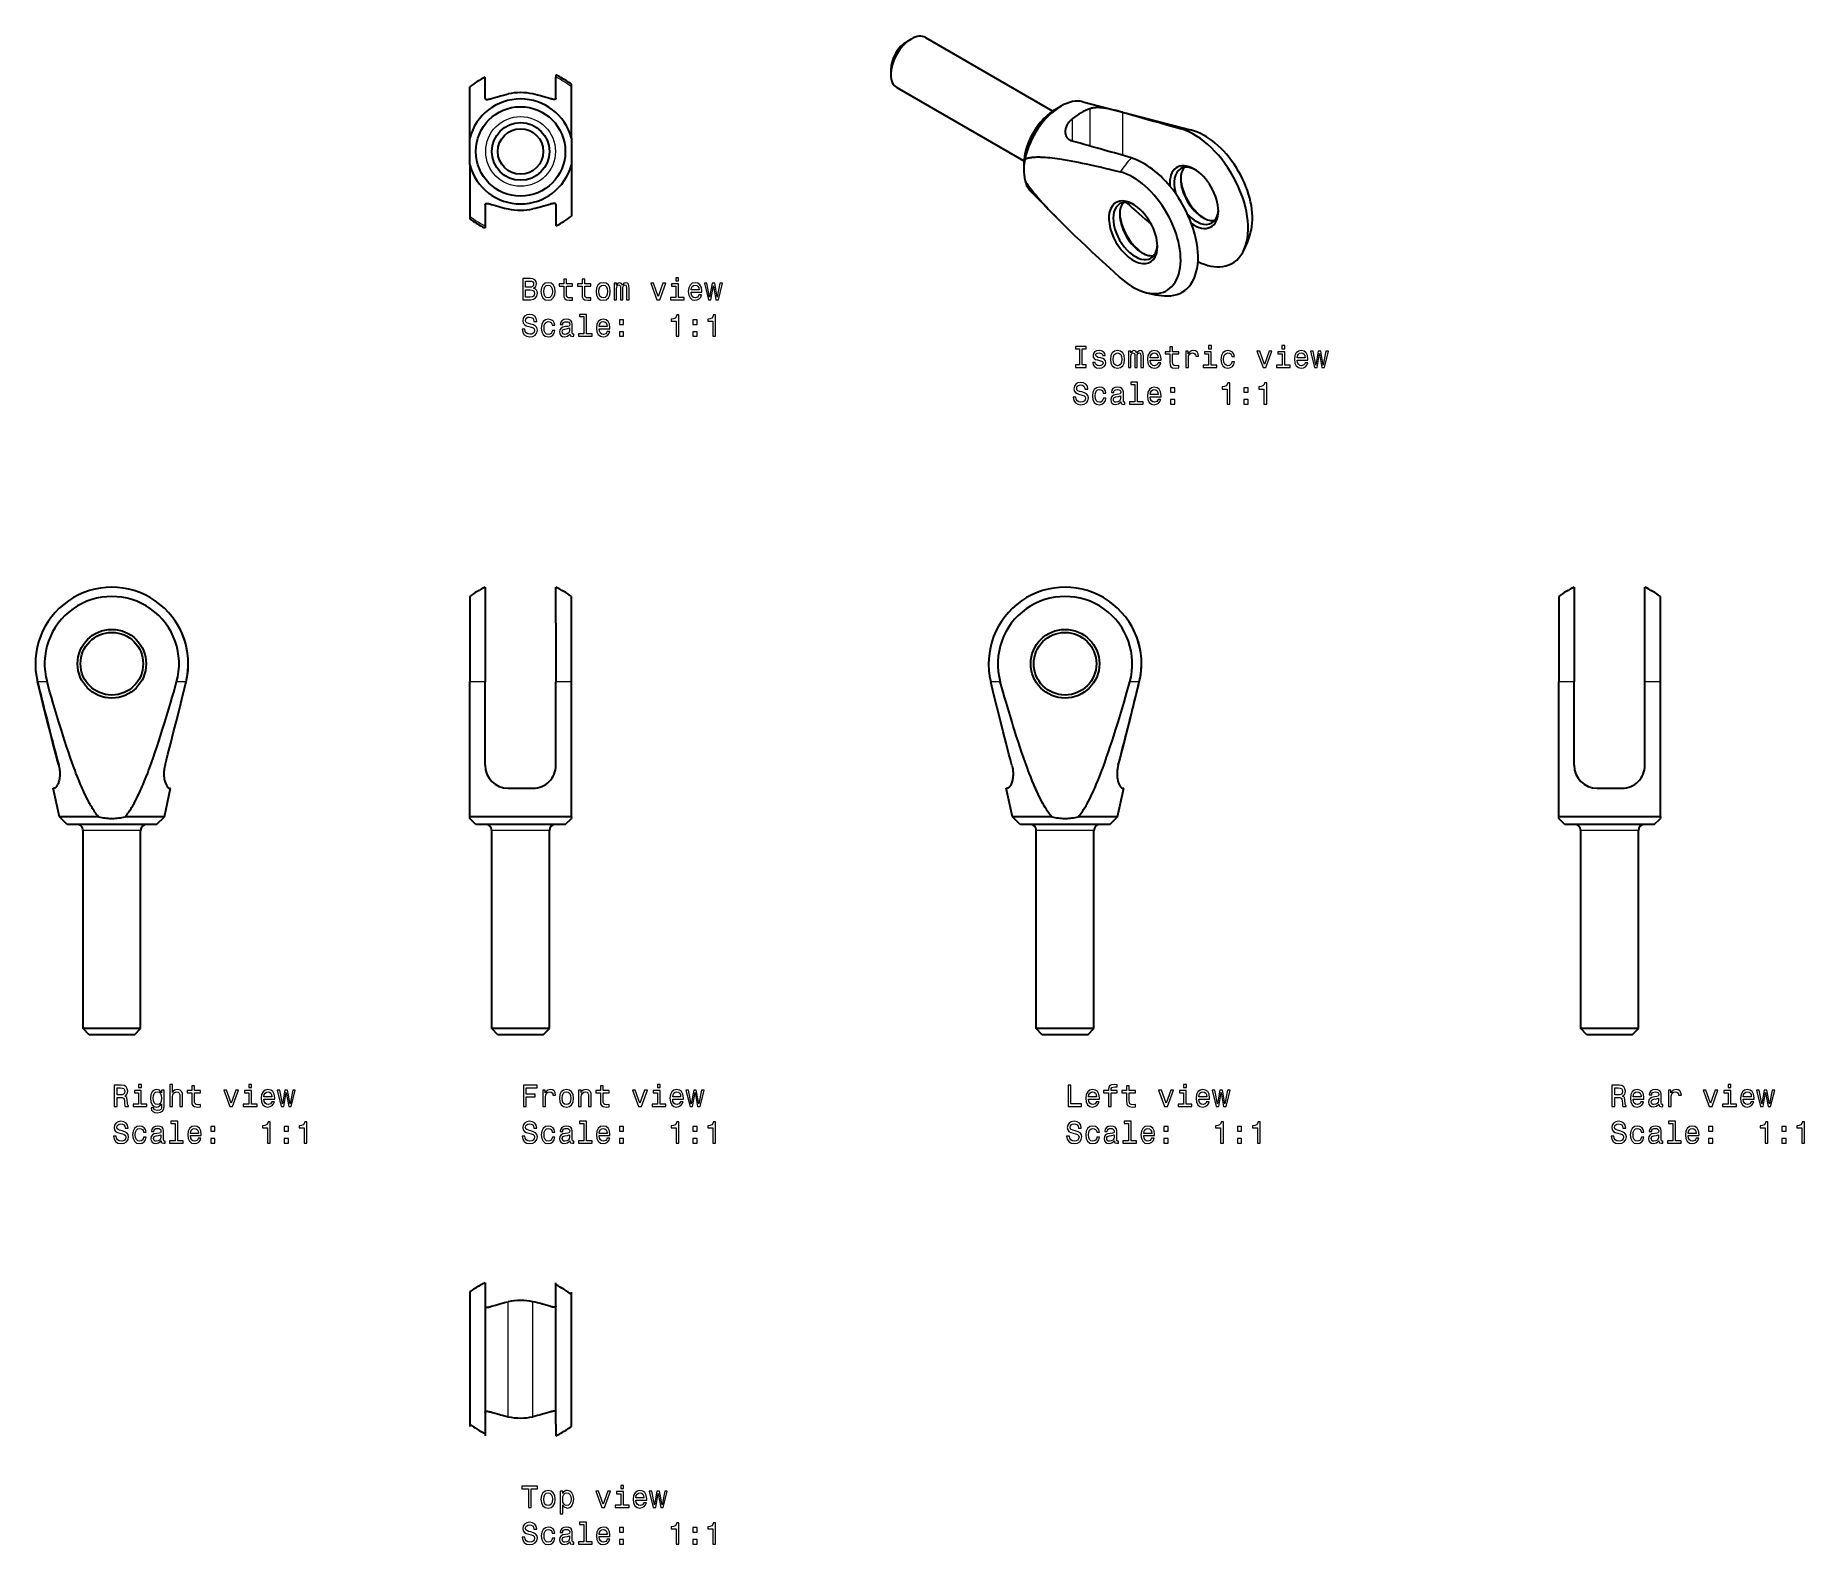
# Model space of a CAD drawing. Extents: x 68 to 361, y -16 to 233.
import ezdxf

# ---------------------------------------------------------------- set-up
doc = ezdxf.new("R2010")
doc.units = 0

msp = doc.modelspace()

# ---------------------------------------------------------------- linework, layer by layer
at = {"color": 7, "lineweight": 35}
for p, q in [((212.35849, 232.164932), (213.065445, 232.57309)), ((215.447311, 232.809402), (236.476532, 220.668182)), ((142.645004, 222.779175), (142.645004, 226.26767)), ((154.354996, 226.630203), (154.354996, 226.26767)), ((154.354996, 224.707932), (154.354996, 226.26767)), ((209.698532, 227.557846), (209.698532, 226.741547)), ((140.104996, 216.191055), (140.104996, 224.692566)), ((154.354996, 222.779175), (154.354996, 224.707932)), ((156.895004, 224.692566), (156.895004, 225.106583)), ((156.895004, 216.191055), (156.895004, 224.692566)), ((210.684952, 224.56044), (231.71402, 212.419296)), ((236.922852, 220.948013), (237.830353, 221.471939)), ((241.439606, 222.20163), (259.241302, 217.538895)), ((140.104996, 211.78981), (140.104996, 216.191055)), ((156.895004, 216.191055), (156.895004, 211.78981)), ((140.104996, 211.78981), (140.104996, 203.2883)), ((156.895004, 211.78981), (156.895004, 203.2883)), ((231.694855, 211.893036), (231.694855, 211.076721)), ((142.645004, 205.201691), (142.645004, 201.713196)), ((154.354996, 205.201691), (154.354996, 201.713196)), ((232.867538, 207.354431), (237.336121, 202.835281)), ((140.104996, 203.2883), (140.104996, 202.874283)), ((142.645004, 201.713196), (142.645004, 201.350662)), ((140.104996, 140.432159), (140.104996, 126.310471)), ((142.645004, 141.95578), (142.645004, 126.310471)), ((154.354996, 136.016663), (154.354996, 141.95578)), ((156.895004, 126.310471), (156.895004, 140.432159)), ((320.140472, 140.432159), (320.140472, 126.310471)), ((322.68045, 141.95578), (322.68045, 126.310471)), ((334.390472, 136.016678), (334.390472, 141.95578)), ((336.93045, 126.310471), (336.93045, 140.432159)), ((154.354996, 136.016663), (154.354996, 126.310471)), ((334.390472, 126.310471), (334.390472, 136.016678)), ((140.104996, 104.029648), (140.104996, 126.310471)), ((142.645004, 112.546005), (142.645004, 126.310471)), ((154.354996, 120.02272), (154.354996, 126.310471)), ((156.895004, 104.029648), (156.895004, 126.310471)), ((320.140472, 104.029648), (320.140472, 126.310471)), ((322.68045, 112.546005), (322.68045, 126.310471)), ((334.390472, 112.546005), (334.390472, 126.310471)), ((336.93045, 104.029648), (336.93045, 126.310471)), ((154.354996, 112.546005), (154.354996, 120.02272)), ((71.209709, 108.746002), (71.429413, 108.746002)), ((72.251862, 104.029648), (71.209709, 108.746002)), ((89.609131, 104.029648), (90.651283, 108.746002)), ((90.43158, 108.746002), (90.651283, 108.746002)), ((146.445007, 108.746002), (150.554993, 108.746002)), ((228.796951, 108.746002), (229.016647, 108.746002)), ((229.839096, 104.029648), (228.796951, 108.746002)), ((247.196365, 104.029648), (248.23851, 108.746002)), ((248.018814, 108.746002), (248.23851, 108.746002)), ((326.480469, 108.746002), (330.590454, 108.746002)), ((73.314278, 104.029648), (72.251862, 104.029648)), ((73.5355, 102.746002), (72.251862, 104.029648)), ((78.729874, 104.029648), (73.314278, 104.029648)), ((74.440773, 102.746002), (73.5355, 102.746002)), ((88.325493, 102.746002), (74.440773, 102.746002)), ((89.609131, 104.029648), (83.131119, 104.029648)), ((88.325493, 102.746002), (89.609131, 104.029648)), ((152.660767, 104.029648), (140.104996, 104.029648)), ((140.104996, 103.746002), (140.104996, 104.029648)), ((141.104996, 102.746002), (140.104996, 103.746002)), ((152.045349, 102.746002), (141.104996, 102.746002)), ((155.895004, 102.746002), (152.045349, 102.746002)), ((156.895004, 104.029648), (152.660767, 104.029648)), ((155.895004, 102.746002), (156.895004, 103.746002)), ((156.895004, 104.029648), (156.895004, 103.746002)), ((230.901505, 104.029648), (229.839096, 104.029648)), ((231.122726, 102.746002), (229.839096, 104.029648)), ((236.317108, 104.029648), (230.901505, 104.029648)), ((232.028015, 102.746002), (231.122726, 102.746002)), ((245.912735, 102.746002), (232.028015, 102.746002)), ((247.196365, 104.029648), (240.718353, 104.029648)), ((245.912735, 102.746002), (247.196365, 104.029648)), ((332.696228, 104.029648), (320.140472, 104.029648)), ((320.140472, 103.746002), (320.140472, 104.029648)), ((321.140472, 102.746002), (320.140472, 103.746002)), ((332.080811, 102.746002), (321.140472, 102.746002)), ((335.93045, 102.746002), (332.080811, 102.746002)), ((336.93045, 104.029648), (332.696228, 104.029648)), ((335.93045, 102.746002), (336.93045, 103.746002)), ((336.93045, 104.029648), (336.93045, 103.746002)), ((76.167999, 69.006004), (76.167999, 101.746002)), ((85.692993, 69.006004), (85.692993, 101.746002)), ((143.737503, 69.006004), (143.737503, 101.746002)), ((153.262497, 69.006004), (153.262497, 101.746002)), ((233.755234, 69.006004), (233.755234, 101.746002)), ((243.280228, 69.006004), (243.280228, 101.746002)), ((323.772949, 69.006004), (323.772949, 101.746002)), ((333.297974, 69.006004), (333.297974, 101.746002)), ((76.751007, 69.006004), (76.167999, 69.006004)), ((77.167999, 68.006004), (76.167999, 69.006004)), ((85.692993, 69.006004), (76.751007, 69.006004)), ((77.628593, 68.006004), (77.167999, 68.006004)), ((84.692993, 68.006004), (77.628593, 68.006004)), ((84.692993, 68.006004), (85.692993, 69.006004)), ((150.783264, 69.006004), (143.737503, 69.006004)), ((144.737503, 68.006004), (143.737503, 69.006004)), ((150.303833, 68.006004), (144.737503, 68.006004)), ((152.262497, 68.006004), (150.303833, 68.006004)), ((153.262497, 69.006004), (150.783264, 69.006004)), ((152.262497, 68.006004), (153.262497, 69.006004)), ((234.338242, 69.006004), (233.755234, 69.006004)), ((234.755234, 68.006004), (233.755234, 69.006004)), ((243.280228, 69.006004), (234.338242, 69.006004)), ((235.21582, 68.006004), (234.755234, 68.006004)), ((242.280228, 68.006004), (235.21582, 68.006004)), ((242.280228, 68.006004), (243.280228, 69.006004)), ((330.818726, 69.006004), (323.772949, 69.006004)), ((324.772949, 68.006004), (323.772949, 69.006004)), ((330.339294, 68.006004), (324.772949, 68.006004)), ((332.297974, 68.006004), (330.339294, 68.006004)), ((333.297974, 69.006004), (330.818726, 69.006004)), ((332.297974, 68.006004), (333.297974, 69.006004)), ((142.645004, 27.006273), (142.645004, 25.084002)), ((154.354996, 3.648995), (154.354996, 27.005438)), ((140.104996, 25.482655), (140.104996, 3.254432)), ((142.645004, 25.084002), (142.645004, 1.726804)), ((156.895004, 3.250348), (156.895004, 25.478569)), ((154.354996, 3.648995), (154.354996, 1.726727))]:
    msp.add_line(p, q, dxfattribs=at)
at = {"color": 7, "lineweight": 13}
for p, q in [((239.713455, 219.379791), (239.713455, 215.695465)), ((242.619659, 221.057693), (242.619659, 214.893417)), ((247.993668, 220.476059), (247.993668, 213.350952)), ((68.993706, 126.310471), (68.653252, 126.310471)), ((70.228363, 126.310471), (68.993706, 126.310471)), ((93.207741, 126.310471), (91.632629, 126.310471)), ((142.645004, 126.310471), (140.104996, 126.310471)), ((155.021103, 126.310471), (154.354996, 126.310471)), ((156.895004, 126.310471), (155.021103, 126.310471)), ((226.580933, 126.310471), (226.240494, 126.310471)), ((227.815598, 126.310471), (226.580933, 126.310471)), ((250.794968, 126.310471), (249.219864, 126.310471)), ((322.68045, 126.310471), (320.140472, 126.310471)), ((335.056549, 126.310471), (334.390472, 126.310471)), ((336.93045, 126.310471), (335.056549, 126.310471)), ((76.751007, 101.746002), (76.167999, 101.746002)), ((85.692993, 101.746002), (76.751007, 101.746002)), ((150.783264, 101.746002), (143.737503, 101.746002)), ((153.262497, 101.746002), (150.783264, 101.746002)), ((234.338242, 101.746002), (233.755234, 101.746002)), ((243.280228, 101.746002), (234.338242, 101.746002)), ((330.818726, 101.746002), (323.772949, 101.746002)), ((333.297974, 101.746002), (330.818726, 101.746002)), ((146.445007, 4.865416), (146.445007, 23.867586)), ((150.554993, 4.865416), (150.554993, 23.867586))]:
    msp.add_line(p, q, dxfattribs=at)
at = {"color": 7, "lineweight": 35}
for points in [[(142.645004, 222.779175), (142.648087, 222.740555), (142.657425, 222.705872), (142.673111, 222.675339), (142.695175, 222.649139), (142.723587, 222.627396), (142.758316, 222.610138), (142.79921, 222.597382), (142.846115, 222.589081), (142.898819, 222.585098), (142.941986, 222.584869), (142.988159, 222.586914), (143.088898, 222.597412), (143.156342, 222.607864), (143.227417, 222.621033), (143.324585, 222.641815), (143.426941, 222.666321), (143.553848, 222.699402), (143.686554, 222.736237), (143.871292, 222.789963), (144.262573, 222.907928), (144.666672, 223.029617), (144.875549, 223.091003), (145.195816, 223.182053), (145.440582, 223.248703), (145.688522, 223.313339), (146.064972, 223.40564), (146.445007, 223.491516)], [(154.354996, 222.779175), (154.351913, 222.740555), (154.342575, 222.705872), (154.326889, 222.675339), (154.304825, 222.649139), (154.276413, 222.627396), (154.241684, 222.610138), (154.20079, 222.597382), (154.153885, 222.589081), (154.101181, 222.585098), (154.058014, 222.584869), (154.011841, 222.586914), (153.911102, 222.597412), (153.843658, 222.607864), (153.772583, 222.621033), (153.675415, 222.641815), (153.573059, 222.666321), (153.446152, 222.699402), (153.313446, 222.736237), (153.128708, 222.789963), (152.737427, 222.907928), (152.333328, 223.029617), (152.124451, 223.091003), (151.804184, 223.182053), (151.559418, 223.248703), (151.311478, 223.313339), (150.935028, 223.40564), (150.554993, 223.491516)], [(238.600464, 217.228531), (238.602386, 217.319153), (238.608124, 217.410141), (238.617599, 217.501343), (238.627106, 217.569778), (238.638672, 217.638199), (238.667786, 217.774689), (238.704712, 217.9104), (238.749237, 218.044891), (238.801147, 218.177795), (238.860245, 218.308762), (238.9263, 218.437454), (238.999146, 218.563568), (239.078552, 218.686844), (239.164352, 218.807022), (239.261307, 218.929855), (239.364975, 219.048828), (239.475082, 219.163651), (239.591339, 219.274048), (239.713455, 219.379791)], [(247.993668, 220.476059), (247.513763, 220.603058), (246.98111, 220.738663), (246.682678, 220.811798), (246.378418, 220.883545), (246.109589, 220.943893), (245.83963, 221.000946), (245.669571, 221.034744), (245.499603, 221.06665), (245.329956, 221.096451), (245.160858, 221.123886), (244.936584, 221.156418), (244.714157, 221.183868), (244.494019, 221.20575), (244.371399, 221.215439), (244.249741, 221.223114), (244.12912, 221.228729), (244.009659, 221.232208), (243.852295, 221.233368), (243.697342, 221.230423), (243.545029, 221.223206), (243.379822, 221.210068), (243.218414, 221.19133), (243.061203, 221.16684), (242.908676, 221.136459), (242.761337, 221.100098), (242.619659, 221.057693)], [(247.993668, 220.476059), (248.845245, 220.244064), (249.697479, 220.009262), (250.57605, 219.76474), (251.455566, 219.517639), (253.191696, 219.023987), (254.27121, 218.713531), (255.351318, 218.400558), (256.538727, 218.054062), (257.726624, 217.705093)], [(239.713455, 215.695465), (239.600906, 215.729904), (239.546143, 215.749741), (239.492477, 215.771347), (239.422699, 215.802887), (239.355087, 215.837601), (239.289795, 215.875458), (239.211594, 215.92717), (239.137421, 215.983688), (239.067505, 216.044891), (239.00206, 216.110611), (238.941254, 216.180664), (238.885254, 216.254776), (238.839233, 216.324463), (238.797241, 216.396973), (238.759338, 216.472107), (238.725525, 216.549606), (238.705261, 216.602478), (238.686829, 216.65625), (238.655396, 216.76619), (238.631149, 216.878891), (238.613998, 216.993835), (238.603821, 217.110535), (238.600464, 217.228531)], [(231.895416, 212.756134), (231.960541, 212.78299), (232.026703, 212.808197), (232.161942, 212.85408), (232.300629, 212.894348), (232.442322, 212.92952), (232.586685, 212.960052), (232.733398, 212.986359), (232.838013, 213.002548), (232.943588, 213.016907), (233.06395, 213.031097), (233.185349, 213.043228), (233.403763, 213.06015), (233.624786, 213.071594), (233.848083, 213.07811), (234.011871, 213.080017), (234.176651, 213.079727), (234.352432, 213.077164), (234.52916, 213.072418), (234.874969, 213.057526), (235.223694, 213.035828), (235.615997, 213.004486), (236.010757, 212.966492), (236.407623, 212.922577), (236.806366, 212.873352), (237.206787, 212.819366), (237.60878, 212.761017), (237.911209, 212.714645), (238.214371, 212.666199), (238.841461, 212.560303), (239.470612, 212.447189), (240.101486, 212.327728), (240.733902, 212.202606), (241.367798, 212.072372), (242.003128, 211.937515), (242.480499, 211.833603), (242.958542, 211.727478), (243.738007, 211.550415), (244.5186, 211.368561), (245.300186, 211.182358), (245.886993, 211.0401), (246.474304, 210.895782), (247.650345, 210.601486)], [(231.895416, 209.162537), (232.053452, 208.918335), (232.217026, 208.676483), (232.3853, 208.436966), (232.509476, 208.265274), (232.635544, 208.094727), (232.772995, 207.912613), (232.912216, 207.731735), (233.185349, 207.385956), (233.447769, 207.063309), (233.713852, 206.744171), (233.983032, 206.428253), (234.186707, 206.193298), (234.391754, 205.959885), (234.805557, 205.497253), (235.223694, 205.039688), (235.484375, 204.758728), (235.746231, 204.479523), (236.272903, 203.925903), (236.803009, 203.378098), (237.336121, 202.835281)], [(142.645004, 205.201691), (142.647842, 205.238876), (142.656464, 205.272446), (142.670959, 205.3022), (142.69136, 205.327988), (142.717667, 205.34967), (142.749847, 205.367203), (142.787796, 205.380554), (142.831375, 205.389771), (142.880402, 205.394913), (142.920609, 205.396179), (142.963608, 205.395294), (143.012878, 205.392059), (143.065125, 205.386536), (143.177948, 205.369202), (143.289032, 205.346954), (143.407425, 205.319351), (143.558395, 205.280197), (143.717331, 205.235809)], [(143.717331, 205.235809), (143.925598, 205.174728), (144.368607, 205.040756), (144.719147, 204.935669), (145.08194, 204.830704), (145.454681, 204.728424), (145.835114, 204.630737), (146.139008, 204.557922), (146.445007, 204.489349)], [(154.354996, 205.201691), (154.351913, 205.240311), (154.342575, 205.274994), (154.326889, 205.305527), (154.304825, 205.331726), (154.276413, 205.35347), (154.241684, 205.370728), (154.20079, 205.383484), (154.153885, 205.391785), (154.101181, 205.395767), (154.058014, 205.395996), (154.011841, 205.393951), (153.911102, 205.383453), (153.843658, 205.373001), (153.772583, 205.359833), (153.675415, 205.33905), (153.573059, 205.314545), (153.446152, 205.281464), (153.313446, 205.244629), (153.128708, 205.190903), (152.737427, 205.072937), (152.333328, 204.951248), (152.124451, 204.889862), (151.804184, 204.798813), (151.559418, 204.732162), (151.311478, 204.667526), (150.935028, 204.575226), (150.554993, 204.489349)], [(237.336121, 202.835281), (237.774445, 202.394302), (238.214371, 201.955978), (238.841461, 201.337784), (239.470612, 200.724411), (240.101486, 200.115402), (240.575653, 199.661224), (241.050674, 199.209015), (242.003128, 198.309784), (242.958542, 197.416595), (243.54303, 196.874023), (244.128174, 196.33345), (245.300186, 195.257828), (246.474304, 194.188629), (247.650345, 193.124969)], [(72.141754, 112.546005), (71.899384, 113.462662), (71.658791, 114.379852), (71.182281, 116.216103), (70.711136, 118.055237), (70.244629, 119.897125), (69.709335, 122.033478), (69.179077, 124.171371), (68.653252, 126.310471)], [(78.729874, 104.029648), (78.57328, 104.215302), (78.421463, 104.406555), (78.274078, 104.602684), (78.130806, 104.803078), (77.991325, 105.007233), (77.855362, 105.214722), (77.755547, 105.372314), (77.657463, 105.531448), (77.466133, 105.853882), (77.360435, 106.038734), (77.256538, 106.224998), (77.05381, 106.601288), (76.857246, 106.981964), (76.666222, 107.366455), (76.480171, 107.754311), (76.298622, 108.145203), (76.165169, 108.44017), (76.033875, 108.736526), (75.898598, 109.048134), (75.76545, 109.360931), (75.505028, 109.989662), (75.251709, 110.622032), (75.004692, 111.257614), (74.853104, 111.656593), (74.703545, 112.056656), (74.536552, 112.510742), (74.371857, 112.965996), (74.058144, 113.852829), (73.751785, 114.742584), (73.452003, 115.634766), (73.158066, 116.529144), (72.869331, 117.425613), (72.585251, 118.324097), (72.374962, 118.999207), (72.166901, 119.675262), (71.832596, 120.777588), (71.503372, 121.881516), (71.178757, 122.986847), (70.938042, 123.816719), (70.699501, 124.647308), (70.228363, 126.310471)], [(83.131119, 104.029648), (83.287712, 104.215302), (83.439529, 104.406555), (83.586914, 104.602684), (83.730186, 104.803078), (83.869667, 105.007233), (84.00563, 105.214722), (84.105446, 105.372314), (84.203529, 105.531448), (84.394859, 105.853882), (84.500557, 106.038734), (84.604454, 106.224998), (84.807182, 106.601288), (85.003746, 106.981964), (85.194771, 107.366455), (85.380821, 107.754311), (85.56237, 108.145203), (85.695824, 108.44017), (85.827118, 108.736526), (85.962395, 109.048134), (86.095543, 109.360931), (86.355965, 109.989662), (86.609283, 110.622032), (86.8563, 111.257614), (87.007889, 111.656593), (87.157448, 112.056656), (87.32444, 112.510742), (87.489136, 112.965996), (87.802849, 113.852829), (88.109207, 114.742584), (88.408989, 115.634766), (88.702927, 116.529144), (88.991661, 117.425613), (89.275742, 118.324097), (89.486031, 118.999207), (89.694092, 119.675262), (90.028397, 120.777588), (90.35762, 121.881516), (90.682236, 122.986847), (90.922951, 123.816719), (91.161491, 124.647308), (91.632629, 126.310471)], [(89.719238, 112.546005), (89.961609, 113.462662), (90.202202, 114.379852), (90.678711, 116.216103), (91.149857, 118.055237), (91.616364, 119.897125), (92.151657, 122.033478), (92.681915, 124.171371), (93.207741, 126.310471)], [(89.719238, 112.546005), (89.961609, 113.462662), (90.202202, 114.379852), (90.678711, 116.216103), (91.149857, 118.055237), (91.616364, 119.897125), (92.151657, 122.033478), (92.681915, 124.171371), (93.207741, 126.310471)], [(229.728989, 112.546005), (229.486618, 113.462662), (229.246017, 114.379852), (228.769516, 116.216103), (228.29837, 118.055237), (227.831863, 119.897125), (227.29657, 122.033478), (226.766312, 124.171371), (226.240494, 126.310471)], [(229.728989, 112.546005), (229.486618, 113.462662), (229.246017, 114.379852), (228.769516, 116.216103), (228.29837, 118.055237), (227.831863, 119.897125), (227.29657, 122.033478), (226.766312, 124.171371), (226.240494, 126.310471)], [(236.317108, 104.029648), (236.160507, 104.215302), (236.008698, 104.406555), (235.861313, 104.602684), (235.718033, 104.803078), (235.578568, 105.007233), (235.442596, 105.214722), (235.342789, 105.372314), (235.24469, 105.531448), (235.053375, 105.853882), (234.947662, 106.038734), (234.843781, 106.224998), (234.641037, 106.601288), (234.444473, 106.981964), (234.253448, 107.366455), (234.067413, 107.754311), (233.885864, 108.145203), (233.752396, 108.44017), (233.621109, 108.736526), (233.48584, 109.048134), (233.352676, 109.360931), (233.09227, 109.989662), (232.838943, 110.622032), (232.591934, 111.257614), (232.440338, 111.656593), (232.290787, 112.056656), (232.123795, 112.510742), (231.959091, 112.965996), (231.64537, 113.852829), (231.33902, 114.742584), (231.03923, 115.634766), (230.7453, 116.529144), (230.456558, 117.425613), (230.172485, 118.324097), (229.962204, 118.999207), (229.754135, 119.675262), (229.41983, 120.777588), (229.090607, 121.881516), (228.765991, 122.986847), (228.525269, 123.816719), (228.286728, 124.647308), (227.815598, 126.310471)], [(240.718353, 104.029648), (240.874954, 104.215302), (241.026764, 104.406555), (241.174149, 104.602684), (241.317429, 104.803078), (241.456894, 105.007233), (241.592865, 105.214722), (241.692673, 105.372314), (241.790771, 105.531448), (241.982086, 105.853882), (242.087799, 106.038734), (242.191681, 106.224998), (242.394424, 106.601288), (242.590988, 106.981964), (242.782013, 107.366455), (242.968048, 107.754311), (243.149597, 108.145203), (243.283066, 108.44017), (243.414352, 108.736526), (243.549622, 109.048134), (243.682785, 109.360931), (243.943192, 109.989662), (244.196518, 110.622032), (244.443527, 111.257614), (244.595123, 111.656593), (244.744675, 112.056656), (244.911667, 112.510742), (245.07637, 112.965996), (245.390091, 113.852829), (245.696442, 114.742584), (245.996231, 115.634766), (246.290161, 116.529144), (246.578903, 117.425613), (246.862976, 118.324097), (247.073257, 118.999207), (247.281326, 119.675262), (247.615631, 120.777588), (247.944855, 121.881516), (248.26947, 122.986847), (248.510193, 123.816719), (248.748734, 124.647308), (249.219864, 126.310471)], [(247.306473, 112.546005), (247.548843, 113.462662), (247.789444, 114.379852), (248.265945, 116.216103), (248.737091, 118.055237), (249.203598, 119.897125), (249.738892, 122.033478), (250.26915, 124.171371), (250.794968, 126.310471)], [(72.141762, 112.546005), (72.194427, 112.332718), (72.21804, 112.224762), (72.239601, 112.116653), (72.258774, 112.010269), (72.275871, 111.903946), (72.299011, 111.732864), (72.316597, 111.562683), (72.328598, 111.393814), (72.33503, 111.226669), (72.335938, 111.061646), (72.332565, 110.926041), (72.325523, 110.792427), (72.314911, 110.661026), (72.304825, 110.565247), (72.292908, 110.470909), (72.278862, 110.375839), (72.263039, 110.282486), (72.226845, 110.1035), (72.184685, 109.93248), (72.137321, 109.770309), (72.085754, 109.618393), (72.030579, 109.476692), (71.972542, 109.345779), (71.912376, 109.226242), (71.850822, 109.118668), (71.788582, 109.023636), (71.757416, 108.981003), (71.726318, 108.941727), (71.679993, 108.889221), (71.634247, 108.84462), (71.589317, 108.808105), (71.545395, 108.779846), (71.505539, 108.761108), (71.466827, 108.749794), (71.429413, 108.746002)], [(72.141754, 112.546005), (72.194427, 112.332718), (72.21804, 112.224762), (72.239601, 112.116653), (72.258774, 112.010269), (72.275871, 111.903946), (72.299011, 111.732864), (72.316597, 111.562683), (72.328598, 111.393814), (72.33503, 111.226669), (72.335938, 111.061646), (72.332565, 110.926041), (72.325523, 110.792427), (72.314911, 110.661026), (72.304825, 110.565247), (72.292908, 110.470909), (72.278862, 110.375839), (72.263039, 110.282486), (72.226845, 110.1035), (72.184685, 109.93248), (72.137321, 109.770309), (72.085754, 109.618393), (72.030579, 109.476692), (71.972542, 109.345779), (71.912376, 109.226242), (71.850822, 109.118668), (71.788582, 109.023636), (71.757416, 108.981003), (71.726318, 108.941727), (71.679993, 108.889221), (71.634247, 108.84462), (71.589317, 108.808105), (71.545395, 108.779846), (71.505539, 108.761108), (71.466827, 108.749794), (71.429413, 108.746002)], [(89.719238, 112.546005), (89.666565, 112.332718), (89.642952, 112.224762), (89.621391, 112.116653), (89.602219, 112.010269), (89.585121, 111.903946), (89.561981, 111.732864), (89.544395, 111.562683), (89.532394, 111.393814), (89.525963, 111.226669), (89.525055, 111.061646), (89.528427, 110.926041), (89.535469, 110.792427), (89.546082, 110.661026), (89.556168, 110.565247), (89.568085, 110.470909), (89.58213, 110.375839), (89.597954, 110.282486), (89.634148, 110.1035), (89.676308, 109.93248), (89.723671, 109.770309), (89.775238, 109.618393), (89.830414, 109.476692), (89.888451, 109.345779), (89.948616, 109.226242), (90.01017, 109.118668), (90.072411, 109.023636), (90.103577, 108.981003), (90.134674, 108.941727), (90.181, 108.889221), (90.226746, 108.84462), (90.271675, 108.808105), (90.315598, 108.779846), (90.355453, 108.761108), (90.394165, 108.749794), (90.43158, 108.746002)], [(229.728989, 112.546005), (229.77977, 112.340981), (229.82338, 112.134674), (229.859451, 111.927719), (229.887665, 111.720856), (229.898743, 111.617722), (229.907791, 111.514908), (229.916656, 111.378525), (229.921875, 111.243195), (229.923477, 111.109177), (229.919617, 110.921219), (229.908737, 110.737228), (229.891205, 110.55793), (229.867371, 110.383987), (229.837738, 110.216011), (229.802795, 110.054596), (229.763107, 109.900284)], [(247.306473, 112.546005), (247.253799, 112.332718), (247.230194, 112.224762), (247.208618, 112.116653), (247.189453, 112.010269), (247.172363, 111.903946), (247.149216, 111.732864), (247.131622, 111.562683), (247.119629, 111.393814), (247.113205, 111.226669), (247.112289, 111.061646), (247.115662, 110.926041), (247.122711, 110.792427), (247.133316, 110.661026), (247.143402, 110.565247), (247.155319, 110.470909), (247.169357, 110.375839), (247.185196, 110.282486), (247.22139, 110.1035), (247.263535, 109.93248), (247.310913, 109.770309), (247.362473, 109.618393), (247.417648, 109.476692), (247.475693, 109.345779), (247.535843, 109.226242), (247.597412, 109.118668), (247.659653, 109.023636), (247.690811, 108.981003), (247.721909, 108.941727), (247.768234, 108.889221), (247.81398, 108.84462), (247.858917, 108.808105), (247.902832, 108.779846), (247.942688, 108.761108), (247.9814, 108.749794), (248.018814, 108.746002)], [(90.085403, 109.005432), (90.115936, 108.964981), (90.14637, 108.927765), (90.186684, 108.883278), (90.22654, 108.844795), (90.265793, 108.812454), (90.309067, 108.783562), (90.351227, 108.762772), (90.392105, 108.750214), (90.412025, 108.747055), (90.43158, 108.746002)], [(229.763107, 109.900284), (229.712555, 109.732971), (229.65741, 109.576401), (229.598511, 109.431244), (229.536758, 109.298187), (229.472992, 109.177925), (229.439926, 109.121658), (229.406662, 109.068985), (229.37468, 109.021973), (229.342697, 108.978416), (229.293884, 108.918526), (229.24556, 108.867172), (229.197983, 108.824585), (229.151413, 108.790993), (229.128006, 108.777328), (229.104935, 108.766098), (229.074768, 108.754959), (229.045319, 108.748245), (229.016647, 108.746002)], [(229.362823, 109.005424), (229.332291, 108.964973), (229.301849, 108.92775), (229.261536, 108.88327), (229.22168, 108.844788), (229.182434, 108.812447), (229.13916, 108.783554), (229.097, 108.762772), (229.056122, 108.750214), (229.036194, 108.747055), (229.016647, 108.746002)], [(78.729874, 104.029648), (78.998489, 103.965454), (79.263428, 103.909927), (79.5252, 103.862808), (79.784309, 103.823883), (80.04126, 103.792969), (80.296524, 103.769913), (80.550591, 103.754593), (80.80394, 103.746964), (81.057053, 103.746964), (81.310402, 103.754593), (81.564468, 103.769913), (81.819733, 103.792969), (82.076683, 103.823883), (82.335793, 103.862808), (82.597565, 103.909927), (82.862503, 103.965454), (83.131119, 104.029648)], [(236.317108, 104.029648), (236.585724, 103.965454), (236.850662, 103.909927), (237.112442, 103.862808), (237.371552, 103.823883), (237.628494, 103.792969), (237.883759, 103.769913), (238.137817, 103.754593), (238.391174, 103.746964), (238.644287, 103.746964), (238.897644, 103.754593), (239.151703, 103.769913), (239.406967, 103.792969), (239.66391, 103.823883), (239.923019, 103.862808), (240.184799, 103.909927), (240.449738, 103.965454), (240.718353, 104.029648)], [(143.717331, 23.121122), (143.925598, 23.182205), (144.368607, 23.316181), (144.719147, 23.421261), (145.08194, 23.526232), (145.454681, 23.628511), (145.835114, 23.726192), (146.139008, 23.799019), (146.445007, 23.867586)], [(154.354996, 23.155239), (154.351913, 23.116627), (154.342575, 23.08194), (154.326889, 23.051409), (154.304825, 23.025211), (154.276413, 23.00346), (154.241684, 22.98621), (154.20079, 22.973455), (154.153885, 22.965145), (154.101181, 22.96117), (154.058014, 22.960945), (154.011841, 22.962988), (153.911102, 22.973488), (153.843658, 22.983929), (153.772583, 22.997107), (153.675415, 23.017887), (153.573059, 23.042393), (153.446152, 23.075466), (153.313446, 23.112299), (153.128708, 23.166035), (152.737427, 23.284), (152.333328, 23.405682), (152.124451, 23.467066), (151.804184, 23.558125), (151.559418, 23.624775), (151.311478, 23.689411), (150.935028, 23.781712), (150.554993, 23.867586)], [(142.645157, 23.146038), (142.64975, 23.107929), (142.660767, 23.073879), (142.678268, 23.044117), (142.702316, 23.01881), (142.732864, 22.99807), (142.769836, 22.981936), (142.813095, 22.970398), (142.862442, 22.963387), (142.917648, 22.960775), (142.962708, 22.961596), (143.010727, 22.964695), (143.108841, 22.976334), (143.216064, 22.994881), (143.309326, 23.014465), (143.407455, 23.037586), (143.558411, 23.076736), (143.717331, 23.121122)], [(142.645248, 5.589283), (142.650299, 5.627558), (142.661926, 5.661662), (142.670212, 5.677073), (142.680176, 5.691359), (142.691803, 5.704499), (142.705093, 5.71648), (142.736633, 5.736932), (142.756973, 5.74626), (142.779312, 5.754137), (142.829834, 5.765576), (142.887924, 5.771379), (142.935867, 5.772162), (142.987625, 5.770049), (143.043839, 5.765084), (143.103561, 5.757443), (143.169296, 5.746822), (143.238373, 5.733697), (143.337875, 5.712064), (143.442673, 5.686651), (143.569534, 5.653281), (143.702042, 5.616286), (143.886337, 5.562503), (144.276245, 5.44485), (144.678192, 5.323899), (144.885849, 5.262948), (145.204147, 5.172566), (145.447342, 5.106429), (145.693649, 5.042288), (146.067566, 4.950679), (146.445007, 4.865416)], [(154.354996, 5.577764), (154.351913, 5.616374), (154.342575, 5.651063), (154.326889, 5.681593), (154.304825, 5.70779), (154.276413, 5.729542), (154.241684, 5.746793), (154.20079, 5.759546), (154.153885, 5.767857), (154.101181, 5.771831), (154.058014, 5.772058), (154.011841, 5.770014), (153.911102, 5.759515), (153.843658, 5.749074), (153.772583, 5.735895), (153.675415, 5.715114), (153.573059, 5.69061), (153.446152, 5.657536), (153.313446, 5.620703), (153.128708, 5.566966), (152.737427, 5.449001), (152.333328, 5.32732), (152.124451, 5.265936), (151.804184, 5.174876), (151.559418, 5.108228), (151.311478, 5.043591), (150.935028, 4.951289), (150.554993, 4.865416)]]:
    msp.add_lwpolyline(points, dxfattribs=at)
at = {"color": 7, "lineweight": 13}
for points in [[(174.634003, 193.115067), (174.164978, 193.115067), (174.164978, 192.610748), (174.634003, 192.610748)], [(150.648422, 191.385239), (151.001434, 191.67775), (151.092224, 191.874435), (151.122482, 192.116516), (151.056915, 192.494751), (150.860229, 192.76709), (150.542511, 192.933517), (150.098709, 192.994034), (148.853027, 192.994034), (148.853027, 189.494034), (150.169312, 189.494034), (150.638336, 189.564636), (150.986313, 189.771408), (151.203171, 190.099228), (151.278824, 190.54303), (151.233429, 190.840576), (151.112396, 191.087692), (150.91571, 191.269257)], [(150.002884, 191.54158), (149.317001, 191.54158), (149.317001, 192.575439), (150.043228, 192.575439), (150.315567, 192.545181), (150.507202, 192.454407), (150.623199, 192.298065), (150.663544, 192.066086), (150.618149, 191.834091), (150.497116, 191.672714), (150.290344, 191.571838)], [(150.113831, 189.912628), (149.317001, 189.912628), (149.317001, 191.11795), (150.068451, 191.11795), (150.386169, 191.082657), (150.613113, 190.976746), (150.749283, 190.795181), (150.794662, 190.532944), (150.749283, 190.255554), (150.623199, 190.063919), (150.411377, 189.947922)], [(151.878967, 190.845612), (151.959656, 190.230347), (152.19165, 189.776459), (152.559799, 189.494034), (153.054031, 189.398209), (153.543228, 189.494034), (153.911377, 189.771408), (154.143372, 190.225296), (154.229111, 190.845612), (154.143372, 191.460892), (153.911377, 191.91983), (153.543228, 192.197205), (153.054031, 192.298065), (152.559799, 192.197205), (152.19165, 191.91478), (151.959656, 191.460892)], [(152.332855, 190.850662), (152.378235, 191.30455), (152.519455, 191.632355), (152.746399, 191.834091), (153.054031, 191.904694), (153.356628, 191.834091), (153.583572, 191.637405), (153.724777, 191.30455), (153.775223, 190.850662), (153.724777, 190.391724), (153.583572, 190.058868), (153.356628, 189.857147), (153.054031, 189.79158), (152.746399, 189.857147), (152.519455, 190.058868), (152.378235, 190.391724)], [(155.641205, 191.733231), (155.641205, 190.376602), (155.671463, 189.937836), (155.812683, 189.635239), (156.095108, 189.458725), (156.574203, 189.398209), (157.098709, 189.423431), (157.098709, 189.806717), (156.715424, 189.776459), (156.367432, 189.816803), (156.180832, 189.942886), (156.100143, 190.154694), (156.085022, 190.45224), (156.085022, 191.733231), (157.098709, 191.733231), (157.098709, 192.111465), (156.085022, 192.111465), (156.085022, 192.903259), (155.641205, 192.903259), (155.641205, 192.111465), (154.874634, 192.111465), (154.874634, 191.733231)], [(158.677231, 191.733231), (158.677231, 190.376602), (158.707489, 189.937836), (158.848709, 189.635239), (159.131119, 189.458725), (159.610229, 189.398209), (160.13472, 189.423431), (160.13472, 189.806717), (159.751434, 189.776459), (159.403458, 189.816803), (159.216858, 189.942886), (159.136169, 190.154694), (159.121033, 190.45224), (159.121033, 191.733231), (160.13472, 191.733231), (160.13472, 192.111465), (159.121033, 192.111465), (159.121033, 192.903259), (158.677231, 192.903259), (158.677231, 192.111465), (157.91066, 192.111465), (157.91066, 191.733231)], [(160.98703, 190.845612), (161.067719, 190.230347), (161.299713, 189.776459), (161.667862, 189.494034), (162.162109, 189.398209), (162.651291, 189.494034), (163.019455, 189.771408), (163.251434, 190.225296), (163.337173, 190.845612), (163.251434, 191.460892), (163.019455, 191.91983), (162.651291, 192.197205), (162.162109, 192.298065), (161.667862, 192.197205), (161.299713, 191.91478), (161.067719, 191.460892)], [(161.440918, 190.850662), (161.486313, 191.30455), (161.627518, 191.632355), (161.854462, 191.834091), (162.162109, 191.904694), (162.464691, 191.834091), (162.69165, 191.637405), (162.832855, 191.30455), (162.883286, 190.850662), (162.832855, 190.391724), (162.69165, 190.058868), (162.464691, 189.857147), (162.162109, 189.79158), (161.854462, 189.857147), (161.627518, 190.058868), (161.486313, 190.391724)], [(163.977661, 189.494034), (164.386169, 189.494034), (164.386169, 191.30455), (164.411377, 191.576889), (164.48703, 191.773575), (164.603027, 191.889572), (164.754318, 191.934952), (164.875366, 191.894608), (164.956055, 191.793747), (164.996399, 191.622269), (165.011536, 191.395325), (165.011536, 189.494034), (165.394806, 189.494034), (165.394806, 191.30455), (165.420029, 191.571838), (165.495682, 191.768524), (165.616714, 191.889572), (165.768005, 191.934952), (165.889053, 191.894608), (165.969742, 191.793747), (166.020172, 191.395325), (166.020172, 189.494034), (166.42868, 189.494034), (166.42868, 191.365067), (166.403458, 191.753403), (166.322769, 192.050949), (166.161377, 192.232513), (165.899139, 192.298065), (165.591492, 192.197205), (165.354462, 191.904694), (165.167862, 192.192154), (164.855194, 192.298065), (164.567719, 192.197205), (164.371033, 191.91478), (164.371033, 192.20224), (163.977661, 192.20224)], [(171.038177, 189.494034), (171.507202, 189.494034), (172.495682, 192.20224), (172.036743, 192.20224), (171.275223, 190.018524), (170.498566, 192.20224), (170.034576, 192.20224)], [(174.618881, 189.867233), (174.618881, 192.111465), (173.479111, 192.111465), (173.479111, 191.733231), (174.175079, 191.733231), (174.175079, 189.867233), (173.267288, 189.867233), (173.267288, 189.494034), (175.536743, 189.494034), (175.536743, 189.867233)], [(176.6866, 190.719543), (178.461823, 190.719543), (178.466858, 190.926315), (178.386169, 191.506287), (178.164261, 191.940002), (177.811234, 192.20224), (177.342224, 192.298065), (176.883286, 192.197205), (176.530258, 191.91478), (176.303314, 191.455856), (176.222626, 190.850662), (176.298279, 190.230347), (176.525208, 189.776459), (176.873199, 189.494034), (177.327087, 189.398209), (177.720459, 189.463776), (178.043228, 189.635239), (178.280258, 189.907578), (178.416428, 190.270691), (177.977661, 190.270691), (177.886887, 190.068954), (177.755768, 189.917664), (177.382568, 189.796631), (177.095093, 189.852097), (176.878235, 190.02861), (176.73703, 190.316086), (176.6866, 190.704407)], [(176.6866, 191.092743), (176.742081, 191.44072), (176.878235, 191.697922), (177.085022, 191.854263), (177.357346, 191.909744), (177.624634, 191.854263), (177.831406, 191.697922), (177.957489, 191.44072), (178.002884, 191.092743)], [(179.974777, 189.494034), (180.378235, 191.793747), (180.781708, 189.494034), (181.205322, 189.494034), (181.871033, 192.20224), (181.442368, 192.20224), (180.993515, 189.902542), (180.595093, 192.20224), (180.156342, 192.20224), (179.757919, 189.902542), (179.309082, 192.20224), (178.885452, 192.20224), (179.551147, 189.494034)], [(149.221176, 184.602097), (148.762253, 184.602097), (148.863113, 184.06752), (149.11528, 183.674149), (149.503601, 183.437119), (150.028091, 183.351379), (150.547546, 183.432068), (150.935883, 183.653976), (151.182999, 184.001953), (151.273773, 184.460892), (151.19812, 184.874435), (150.986313, 185.141724), (150.643372, 185.318237), (150.184433, 185.449371), (149.791061, 185.545181), (149.533859, 185.656143), (149.387604, 185.81752), (149.342224, 186.069687), (149.387604, 186.296631), (149.518738, 186.468094), (149.720459, 186.584091), (149.997833, 186.624435), (150.280258, 186.574005), (150.502167, 186.437836), (150.648422, 186.210892), (150.719025, 185.903259), (151.177948, 185.903259), (151.177948, 185.913345), (151.09726, 186.387405), (150.860229, 186.740433), (150.48703, 186.962341), (149.982712, 187.037979), (149.528824, 186.962341), (149.175797, 186.750519), (148.948853, 186.422714), (148.868149, 185.999084), (148.933716, 185.620834), (149.125366, 185.363632), (149.427948, 185.192154), (149.841492, 185.061035), (150.25, 184.945038), (150.557632, 184.834091), (150.744232, 184.672714), (150.809799, 184.410461), (150.749283, 184.143173), (150.592941, 183.941437), (150.355911, 183.815353), (150.048264, 183.775009), (149.705338, 183.83049), (149.443085, 183.991867), (149.276657, 184.25412)], [(153.734863, 185.257721), (154.17363, 185.257721), (154.082855, 185.661179), (153.865997, 185.978912), (153.528091, 186.175598), (153.08934, 186.251236), (152.605194, 186.150375), (152.23703, 185.86795), (152.005051, 185.409027), (151.924347, 184.793747), (152, 184.183517), (152.226944, 183.72963), (152.585022, 183.447205), (153.074203, 183.351379), (153.507919, 183.427032), (153.845825, 183.63884), (154.077805, 183.971695), (154.17868, 184.415497), (153.755035, 184.415497), (153.679398, 184.133087), (153.538177, 183.921265), (153.336456, 183.790146), (153.08934, 183.749802), (152.781708, 183.815353), (152.559799, 184.01709), (152.42363, 184.344894), (152.378235, 184.808868), (152.42363, 185.262772), (152.564835, 185.590576), (152.791794, 185.792313), (153.08934, 185.862915), (153.351593, 185.81752), (153.548279, 185.701523), (153.679398, 185.509888)], [(156.654907, 183.800232), (156.654907, 183.785095), (156.680115, 183.613632), (156.755768, 183.492599), (157.073486, 183.396774), (157.320602, 183.437119), (157.320602, 183.78006), (157.214691, 183.764923), (157.073486, 183.83049), (157.048279, 184.032227), (157.048279, 185.434235), (156.987747, 185.792313), (156.811234, 186.044464), (156.503601, 186.19577), (156.069885, 186.251236), (155.646255, 186.19072), (155.333572, 186.019257), (155.136887, 185.751953), (155.07132, 185.398941), (155.07132, 185.368668), (155.469742, 185.368668), (155.505051, 185.58049), (155.615997, 185.731781), (155.797546, 185.822571), (156.054749, 185.857864), (156.30188, 185.832657), (156.478394, 185.757004), (156.58429, 185.625885), (156.619598, 185.444321), (156.599426, 185.232513), (156.518738, 185.126602), (156.317001, 185.076172), (155.938766, 185.035828), (155.505051, 184.945038), (155.197403, 184.783661), (155.015854, 184.531494), (154.960373, 184.158295), (155.010803, 183.825439), (155.167145, 183.578323), (155.419312, 183.421982), (155.767288, 183.366516), (156.236313, 183.472427)], [(156.604462, 184.395325), (156.543945, 184.133087), (156.382568, 183.931351), (156.140488, 183.800232), (155.842941, 183.754837), (155.651291, 183.78006), (155.515137, 183.860748), (155.429398, 184.001953), (155.404175, 184.198639), (155.424347, 184.375153), (155.505051, 184.501236), (155.827805, 184.642456), (156.236313, 184.702972), (156.604462, 184.824005)], [(158.964691, 186.695038), (158.964691, 183.820404), (158.05188, 183.820404), (158.05188, 183.447205), (160.316284, 183.447205), (160.316284, 183.820404), (159.408508, 183.820404), (159.408508, 187.068237), (158.268738, 187.068237), (158.268738, 186.695038)], [(161.506485, 184.672714), (163.281708, 184.672714), (163.286743, 184.879486), (163.206055, 185.459457), (162.984146, 185.893173), (162.631119, 186.155411), (162.162109, 186.251236), (161.703171, 186.150375), (161.350143, 185.86795), (161.123199, 185.409027), (161.042511, 184.803833), (161.118164, 184.183517), (161.345108, 183.72963), (161.693085, 183.447205), (162.146973, 183.351379), (162.540344, 183.416946), (162.863113, 183.588409), (163.100143, 183.860748), (163.236313, 184.223862), (162.797546, 184.223862), (162.706772, 184.022125), (162.575653, 183.870834), (162.202454, 183.749802), (161.914978, 183.805267), (161.69812, 183.981781), (161.556915, 184.269257), (161.506485, 184.657578)], [(161.506485, 185.045914), (161.561966, 185.39389), (161.69812, 185.651093), (161.904907, 185.807434), (162.177231, 185.862915), (162.444519, 185.807434), (162.651291, 185.651093), (162.777374, 185.39389), (162.822769, 185.045914)], [(164.850143, 185.403976), (165.546112, 185.403976), (165.546112, 186.155411), (164.850143, 186.155411)], [(174.215424, 183.447205), (174.674347, 183.447205), (174.674347, 186.972427), (174.331421, 186.972427), (174.240631, 186.66478), (174.059082, 186.458008), (173.781708, 186.336975), (173.398422, 186.296631), (173.398422, 185.938553), (174.215424, 185.938553)], [(176.994232, 185.403976), (177.690201, 185.403976), (177.690201, 186.155411), (176.994232, 186.155411)], [(180.28746, 183.447205), (180.746399, 183.447205), (180.746399, 186.972427), (180.403458, 186.972427), (180.312683, 186.66478), (180.131119, 186.458008), (179.853745, 186.336975), (179.470459, 186.296631), (179.470459, 185.938553), (180.28746, 185.938553)], [(164.850143, 183.447205), (165.546112, 183.447205), (165.546112, 184.198639), (164.850143, 184.198639)], [(176.994232, 183.447205), (177.690201, 183.447205), (177.690201, 184.198639), (176.994232, 184.198639)], [(240.889404, 178.701691), (240.243866, 178.701691), (240.243866, 178.278061), (241.998917, 178.278061), (241.998917, 178.701691), (241.353378, 178.701691), (241.353378, 181.354431), (241.998917, 181.354431), (241.998917, 181.778061), (240.243866, 181.778061), (240.243866, 181.354431), (240.889404, 181.354431)], [(255.852661, 180.517258), (255.852661, 179.160629), (255.882919, 178.721863), (256.024139, 178.419266), (256.306549, 178.242752), (256.785645, 178.182236), (257.31015, 178.207458), (257.31015, 178.590744), (256.92688, 178.560486), (256.578888, 178.60083), (256.392273, 178.726913), (256.311584, 178.938721), (256.296448, 179.236267), (256.296448, 180.517258), (257.31015, 180.517258), (257.31015, 180.895493), (256.296448, 180.895493), (256.296448, 181.687286), (255.852661, 181.687286), (255.852661, 180.895493), (255.08609, 180.895493), (255.08609, 180.517258)], [(262.701355, 181.899094), (262.23233, 181.899094), (262.23233, 181.394775), (262.701355, 181.394775)], [(274.845459, 181.899094), (274.376434, 181.899094), (274.376434, 181.394775), (274.845459, 181.394775)], [(244.439835, 179.856598), (244.011154, 179.957458), (243.693436, 180.073456), (243.587524, 180.310486), (243.617783, 180.476913), (243.723694, 180.597946), (243.895172, 180.673599), (244.142288, 180.703857), (244.379318, 180.673599), (244.565918, 180.582809), (244.686951, 180.446655), (244.737381, 180.265091), (245.171097, 180.265091), (245.171097, 180.275177), (245.095459, 180.602982), (244.888687, 180.860199), (244.565918, 181.021576), (244.142288, 181.082092), (243.713608, 181.021576), (243.400925, 180.855148), (243.204239, 180.608032), (243.143723, 180.295349), (243.189117, 179.992752), (243.330322, 179.780945), (243.562317, 179.629639), (243.900208, 179.523743), (244.39444, 179.402695), (244.697037, 179.276627), (244.777725, 179.175751), (244.807983, 179.02446), (244.762604, 178.83786), (244.641556, 178.696655), (244.44487, 178.605865), (244.182632, 178.575607), (243.905258, 178.605865), (243.703522, 178.711777), (243.567352, 178.883255), (243.511887, 179.120285), (243.083206, 179.120285), (243.153809, 178.716827), (243.36058, 178.424316), (243.688385, 178.247803), (244.142288, 178.182236), (244.616348, 178.247803), (244.964325, 178.424316), (245.176147, 178.706741), (245.251801, 179.07489), (245.19632, 179.392609), (245.039978, 179.609467), (244.782776, 179.750687)], [(246.018372, 179.629639), (246.09906, 179.014374), (246.331039, 178.560486), (246.699203, 178.278061), (247.193436, 178.182236), (247.682632, 178.278061), (248.050781, 178.555435), (248.282776, 179.009323), (248.368515, 179.629639), (248.282776, 180.244919), (248.050781, 180.703857), (247.682632, 180.981232), (247.193436, 181.082092), (246.699203, 180.981232), (246.331039, 180.698807), (246.09906, 180.244919)], [(246.47226, 179.634689), (246.517639, 180.088577), (246.658859, 180.416382), (246.885803, 180.618118), (247.193436, 180.688721), (247.496033, 180.618118), (247.722977, 180.421432), (247.864182, 180.088577), (247.914612, 179.634689), (247.864182, 179.175751), (247.722977, 178.842896), (247.496033, 178.641174), (247.193436, 178.575607), (246.885803, 178.641174), (246.658859, 178.842896), (246.517639, 179.175751)], [(249.009003, 178.278061), (249.417496, 178.278061), (249.417496, 180.088577), (249.442719, 180.360916), (249.518372, 180.557602), (249.634354, 180.673599), (249.78566, 180.718979), (249.906693, 180.678635), (249.987381, 180.577774), (250.027725, 180.406296), (250.042862, 180.179352), (250.042862, 178.278061), (250.426147, 178.278061), (250.426147, 180.088577), (250.451355, 180.355865), (250.527008, 180.552551), (250.648041, 180.673599), (250.799347, 180.718979), (250.92038, 180.678635), (251.001068, 180.577774), (251.051498, 180.179352), (251.051498, 178.278061), (251.460007, 178.278061), (251.460007, 180.149094), (251.434784, 180.53743), (251.354095, 180.834976), (251.192719, 181.016541), (250.930466, 181.082092), (250.622833, 180.981232), (250.385803, 180.688721), (250.199203, 180.976181), (249.88652, 181.082092), (249.59906, 180.981232), (249.402374, 180.698807), (249.402374, 180.986267), (249.009003, 180.986267)], [(252.609863, 179.503571), (254.385071, 179.503571), (254.390121, 179.710342), (254.309433, 180.290314), (254.087524, 180.72403), (253.734497, 180.986267), (253.265488, 181.082092), (252.806549, 180.981232), (252.453522, 180.698807), (252.226578, 180.239883), (252.145889, 179.634689), (252.221527, 179.014374), (252.448486, 178.560486), (252.796463, 178.278061), (253.250351, 178.182236), (253.643723, 178.247803), (253.966492, 178.419266), (254.203522, 178.691605), (254.339691, 179.054718), (253.900925, 179.054718), (253.81015, 178.852982), (253.679031, 178.701691), (253.305832, 178.580658), (253.018372, 178.636124), (252.801498, 178.812637), (252.660294, 179.100113), (252.609863, 179.488434)], [(252.609863, 179.87677), (252.665344, 180.224747), (252.801498, 180.481949), (253.00827, 180.63829), (253.280609, 180.693771), (253.547897, 180.63829), (253.754669, 180.481949), (253.880753, 180.224747), (253.926147, 179.87677)], [(258.460022, 178.278061), (258.903809, 178.278061), (258.903809, 179.826324), (258.949188, 180.199524), (259.085358, 180.466827), (259.307281, 180.628204), (259.604828, 180.683685), (259.826721, 180.648376), (259.993164, 180.547516), (260.094025, 180.376038), (260.129303, 180.144058), (260.578156, 180.144058), (260.517639, 180.552551), (260.351227, 180.845062), (260.073853, 181.021576), (259.695587, 181.082092), (259.438385, 181.041748), (259.216492, 180.940887), (259.019806, 180.769409), (258.863464, 180.53743), (258.863464, 180.986267), (258.460022, 180.986267)], [(262.686218, 178.65126), (262.686218, 180.895493), (261.546448, 180.895493), (261.546448, 180.517258), (262.242432, 180.517258), (262.242432, 178.65126), (261.334656, 178.65126), (261.334656, 178.278061), (263.604095, 178.278061), (263.604095, 178.65126)], [(266.090424, 180.088577), (266.529175, 180.088577), (266.438385, 180.492035), (266.221527, 180.809769), (265.883636, 181.006454), (265.444885, 181.082092), (264.960724, 180.981232), (264.59256, 180.698807), (264.360596, 180.239883), (264.279907, 179.624603), (264.35553, 179.014374), (264.582489, 178.560486), (264.940552, 178.278061), (265.429749, 178.182236), (265.863464, 178.257889), (266.201355, 178.469696), (266.43335, 178.802551), (266.53421, 179.246353), (266.110596, 179.246353), (266.034943, 178.963943), (265.893738, 178.752121), (265.691986, 178.621002), (265.444885, 178.580658), (265.137238, 178.64621), (264.915344, 178.847946), (264.779175, 179.175751), (264.733795, 179.63974), (264.779175, 180.093628), (264.92038, 180.421432), (265.147339, 180.623169), (265.444885, 180.693771), (265.707123, 180.648376), (265.903809, 180.532379), (266.034943, 180.340744)], [(271.249634, 178.278061), (271.718658, 178.278061), (272.707123, 180.986267), (272.248199, 180.986267), (271.486664, 178.802551), (270.709991, 180.986267), (270.246033, 180.986267)], [(274.830322, 178.65126), (274.830322, 180.895493), (273.690552, 180.895493), (273.690552, 180.517258), (274.386505, 180.517258), (274.386505, 178.65126), (273.478729, 178.65126), (273.478729, 178.278061), (275.748199, 178.278061), (275.748199, 178.65126)], [(276.898041, 179.503571), (278.673248, 179.503571), (278.678314, 179.710342), (278.597595, 180.290314), (278.375702, 180.72403), (278.022675, 180.986267), (277.55365, 181.082092), (277.094727, 180.981232), (276.741699, 180.698807), (276.514771, 180.239883), (276.434082, 179.634689), (276.509705, 179.014374), (276.736664, 178.560486), (277.084656, 178.278061), (277.538544, 178.182236), (277.931915, 178.247803), (278.254669, 178.419266), (278.491699, 178.691605), (278.627869, 179.054718), (278.189117, 179.054718), (278.098328, 178.852982), (277.967224, 178.701691), (277.593994, 178.580658), (277.306549, 178.636124), (277.089691, 178.812637), (276.948486, 179.100113), (276.898041, 179.488434)], [(276.898041, 179.87677), (276.953522, 180.224747), (277.089691, 180.481949), (277.296448, 180.63829), (277.568787, 180.693771), (277.83609, 180.63829), (278.042847, 180.481949), (278.168945, 180.224747), (278.214325, 179.87677)], [(280.186218, 178.278061), (280.589691, 180.577774), (280.993134, 178.278061), (281.416779, 178.278061), (282.082489, 180.986267), (281.653809, 180.986267), (281.204956, 178.686569), (280.806549, 180.986267), (280.367798, 180.986267), (279.96936, 178.686569), (279.520508, 180.986267), (279.096893, 180.986267), (279.762604, 178.278061)], [(240.324554, 173.386124), (239.865631, 173.386124), (239.966492, 172.851547), (240.218658, 172.458176), (240.606979, 172.221146), (241.13147, 172.135406), (241.650925, 172.216095), (242.039261, 172.438004), (242.286377, 172.78598), (242.377151, 173.244919), (242.301498, 173.658463), (242.089691, 173.925751), (241.74675, 174.102264), (241.287811, 174.233398), (240.89444, 174.329208), (240.637238, 174.44017), (240.490982, 174.601547), (240.445602, 174.853714), (240.490982, 175.080658), (240.622116, 175.252121), (240.823837, 175.368118), (241.101212, 175.408463), (241.383636, 175.358032), (241.605545, 175.221863), (241.751801, 174.994919), (241.822403, 174.687286), (242.281326, 174.687286), (242.281326, 174.697372), (242.200638, 175.171432), (241.963608, 175.52446), (241.590408, 175.746368), (241.08609, 175.822006), (240.632202, 175.746368), (240.279175, 175.534546), (240.052231, 175.206741), (239.971527, 174.783112), (240.037094, 174.404861), (240.228745, 174.147659), (240.531326, 173.976181), (240.94487, 173.845062), (241.353378, 173.729065), (241.661011, 173.618118), (241.84761, 173.456741), (241.913177, 173.194489), (241.852661, 172.9272), (241.69632, 172.725464), (241.45929, 172.59938), (241.151642, 172.559036), (240.808716, 172.614517), (240.546463, 172.775894), (240.380035, 173.038147)], [(250.068069, 175.479065), (250.068069, 172.604431), (249.155258, 172.604431), (249.155258, 172.231232), (251.419662, 172.231232), (251.419662, 172.604431), (250.511887, 172.604431), (250.511887, 175.852264), (249.372116, 175.852264), (249.372116, 175.479065)], [(265.318787, 172.231232), (265.77774, 172.231232), (265.77774, 175.756454), (265.434784, 175.756454), (265.344025, 175.448807), (265.162445, 175.242035), (264.885071, 175.121002), (264.501801, 175.080658), (264.501801, 174.72258), (265.318787, 174.72258)], [(271.390839, 172.231232), (271.849762, 172.231232), (271.849762, 175.756454), (271.506836, 175.756454), (271.416046, 175.448807), (271.234497, 175.242035), (270.957123, 175.121002), (270.573853, 175.080658), (270.573853, 174.72258), (271.390839, 174.72258)], [(244.838242, 174.041748), (245.277008, 174.041748), (245.186234, 174.445206), (244.969376, 174.762939), (244.63147, 174.959625), (244.192719, 175.035263), (243.708572, 174.934402), (243.340408, 174.651978), (243.108429, 174.193054), (243.027725, 173.577774), (243.103378, 172.967545), (243.330322, 172.513657), (243.688385, 172.231232), (244.177582, 172.135406), (244.611298, 172.21106), (244.949203, 172.422867), (245.181183, 172.755722), (245.282059, 173.199524), (244.858429, 173.199524), (244.782776, 172.917114), (244.641556, 172.705292), (244.439835, 172.574173), (244.192719, 172.533829), (243.885071, 172.59938), (243.663177, 172.801117), (243.527008, 173.128922), (243.481613, 173.592896), (243.527008, 174.046799), (243.668213, 174.374603), (243.895172, 174.57634), (244.192719, 174.646942), (244.454956, 174.601547), (244.651642, 174.48555), (244.782776, 174.293915)], [(247.75827, 172.584259), (247.75827, 172.569122), (247.783493, 172.397659), (247.859146, 172.276627), (248.176865, 172.180801), (248.423981, 172.221146), (248.423981, 172.564087), (248.318069, 172.54895), (248.176865, 172.614517), (248.151642, 172.816254), (248.151642, 174.218262), (248.091125, 174.57634), (247.914612, 174.828491), (247.606979, 174.979797), (247.173264, 175.035263), (246.749634, 174.974747), (246.436951, 174.803284), (246.240265, 174.53598), (246.174698, 174.182968), (246.174698, 174.152695), (246.57312, 174.152695), (246.608429, 174.364517), (246.719376, 174.515808), (246.900925, 174.606598), (247.158127, 174.641891), (247.405258, 174.616684), (247.581772, 174.541031), (247.687668, 174.409912), (247.722977, 174.228348), (247.702805, 174.016541), (247.622116, 173.910629), (247.42038, 173.860199), (247.042145, 173.819855), (246.608429, 173.729065), (246.300781, 173.567688), (246.119232, 173.315521), (246.063751, 172.942322), (246.114182, 172.609467), (246.270523, 172.36235), (246.52269, 172.206009), (246.870667, 172.150543), (247.339691, 172.256454)], [(247.70784, 173.179352), (247.647324, 172.917114), (247.485947, 172.715378), (247.243866, 172.584259), (246.94632, 172.538864), (246.754669, 172.564087), (246.618515, 172.644775), (246.532776, 172.78598), (246.507553, 172.982666), (246.527725, 173.15918), (246.608429, 173.285263), (246.931183, 173.426483), (247.339691, 173.487), (247.70784, 173.608032)], [(252.609863, 173.456741), (254.385071, 173.456741), (254.390121, 173.663513), (254.309433, 174.243484), (254.087524, 174.6772), (253.734497, 174.939438), (253.265488, 175.035263), (252.806549, 174.934402), (252.453522, 174.651978), (252.226578, 174.193054), (252.145889, 173.58786), (252.221527, 172.967545), (252.448486, 172.513657), (252.796463, 172.231232), (253.250351, 172.135406), (253.643723, 172.200974), (253.966492, 172.372437), (254.203522, 172.644775), (254.339691, 173.007889), (253.900925, 173.007889), (253.81015, 172.806152), (253.679031, 172.654861), (253.305832, 172.533829), (253.018372, 172.589294), (252.801498, 172.765808), (252.660294, 173.053284), (252.609863, 173.441605)], [(252.609863, 173.829941), (252.665344, 174.177917), (252.801498, 174.43512), (253.00827, 174.591461), (253.280609, 174.646942), (253.547897, 174.591461), (253.754669, 174.43512), (253.880753, 174.177917), (253.926147, 173.829941)], [(255.953522, 174.188004), (256.649475, 174.188004), (256.649475, 174.939438), (255.953522, 174.939438)], [(255.953522, 172.231232), (256.649475, 172.231232), (256.649475, 172.982666), (255.953522, 172.982666)], [(268.097626, 174.188004), (268.793579, 174.188004), (268.793579, 174.939438), (268.097626, 174.939438)], [(268.097626, 172.231232), (268.793579, 172.231232), (268.793579, 172.982666), (268.097626, 172.982666)], [(81.323868, 56.149376), (81.792885, 56.149376), (81.792885, 57.627041), (82.271996, 57.627041), (82.625023, 57.611912), (82.846924, 57.541306), (82.967957, 57.374882), (83.018394, 57.077332), (83.04361, 56.62344), (83.073868, 56.32589), (83.134384, 56.149376), (83.663925, 56.149376), (83.663925, 56.245197), (83.547928, 56.386406), (83.507584, 56.648655), (83.472282, 57.213497), (83.386551, 57.632084), (83.270554, 57.76321), (83.088997, 57.859032), (83.290726, 57.985111), (83.431938, 58.161625), (83.522713, 58.383526), (83.552979, 58.650818), (83.482368, 59.074448), (83.28064, 59.39217), (82.947784, 59.583813), (82.493896, 59.649376), (81.323868, 59.649376)], [(82.36277, 59.220703), (82.67041, 59.190441), (82.887268, 59.09462), (83.023438, 58.918106), (83.068825, 58.640732), (83.018394, 58.348225), (82.882225, 58.171711), (82.650238, 58.080933), (82.332512, 58.055717), (81.792885, 58.055717), (81.792885, 59.220703)], [(85.797211, 56.522575), (85.797211, 58.766811), (84.65744, 58.766811), (84.65744, 58.388569), (85.353409, 58.388569), (85.353409, 56.522575), (84.445625, 56.522575), (84.445625, 56.149376), (86.71508, 56.149376), (86.71508, 56.522575)], [(85.81234, 59.770412), (85.343323, 59.770412), (85.343323, 59.26609), (85.81234, 59.26609)], [(89.584671, 56.270412), (89.584671, 58.85759), (89.161041, 58.85759), (89.161041, 58.418827), (88.813065, 58.817242), (88.601242, 58.918106), (88.364212, 58.953411), (87.935539, 58.852547), (87.602684, 58.570126), (87.385826, 58.116234), (87.310181, 57.506004), (87.385826, 56.890732), (87.602684, 56.43684), (87.935539, 56.149376), (88.364212, 56.053555), (88.606293, 56.088856), (88.808014, 56.179634), (89.161041, 56.56292), (89.161041, 56.179634), (89.120697, 55.877041), (89.00975, 55.660183), (88.797928, 55.534103), (88.480209, 55.488712), (88.202827, 55.518974), (88.006142, 55.59462), (87.890152, 55.725746), (87.854851, 55.902256), (87.42617, 55.902256), (87.42617, 55.882084), (87.491737, 55.559319), (87.693466, 55.317242), (88.016235, 55.160904), (88.454994, 55.105427), (88.979485, 55.181076), (89.327469, 55.392891), (89.524155, 55.761047)], [(87.769112, 57.506004), (87.814499, 57.954853), (87.950668, 58.287704), (88.162483, 58.48439), (88.444908, 58.554996), (88.742455, 58.48439), (88.964355, 58.287704), (89.100525, 57.954853), (89.150955, 57.506004), (89.100525, 57.04707), (88.964355, 56.719261), (88.742455, 56.517532), (88.444908, 56.451969), (88.162483, 56.517532), (87.950668, 56.719261), (87.814499, 57.052113)], [(90.512627, 56.149376), (90.956436, 56.149376), (90.956436, 57.712776), (91.001823, 58.070847), (91.148079, 58.333092), (91.375023, 58.494476), (91.677612, 58.554996), (91.919693, 58.504562), (92.070984, 58.368397), (92.146637, 58.141449), (92.171852, 57.838856), (92.171852, 56.149376), (92.615654, 56.149376), (92.615654, 57.929634), (92.595482, 58.287704), (92.5047, 58.585255), (92.207153, 58.85759), (91.743179, 58.953411), (91.491013, 58.918106), (91.274155, 58.822289), (91.092598, 58.67099), (90.956436, 58.464218), (90.956436, 59.770412), (90.512627, 59.770412)], [(94.143753, 58.388569), (94.143753, 57.03194), (94.174011, 56.593182), (94.315224, 56.290585), (94.597641, 56.114075), (95.076752, 56.053555), (95.601242, 56.07877), (95.601242, 56.462055), (95.217957, 56.431797), (94.86998, 56.472141), (94.68338, 56.598225), (94.602684, 56.81004), (94.587555, 57.10759), (94.587555, 58.388569), (95.601242, 58.388569), (95.601242, 58.766811), (94.587555, 58.766811), (94.587555, 59.558598), (94.143753, 59.558598), (94.143753, 58.766811), (93.377182, 58.766811), (93.377182, 58.388569)], [(100.432655, 56.149376), (100.90168, 56.149376), (101.890152, 58.85759), (101.431213, 58.85759), (100.669693, 56.67387), (99.893036, 58.85759), (99.429054, 58.85759)], [(104.013351, 56.522575), (104.013351, 58.766811), (102.873581, 58.766811), (102.873581, 58.388569), (103.56955, 58.388569), (103.56955, 56.522575), (102.661766, 56.522575), (102.661766, 56.149376), (104.931213, 56.149376), (104.931213, 56.522575)], [(104.028481, 59.770412), (103.559464, 59.770412), (103.559464, 59.26609), (104.028481, 59.26609)], [(106.08107, 57.374882), (107.856293, 57.374882), (107.861328, 57.581654), (107.78064, 58.161625), (107.558739, 58.595341), (107.205711, 58.85759), (106.736694, 58.953411), (106.277756, 58.852547), (105.924736, 58.570126), (105.697784, 58.111191), (105.617096, 57.506004), (105.692749, 56.885689), (105.919693, 56.431797), (106.26767, 56.149376), (106.721565, 56.053555), (107.114937, 56.119118), (107.437698, 56.290585), (107.674728, 56.56292), (107.810898, 56.926033), (107.372139, 56.926033), (107.281357, 56.724304), (107.150238, 56.573006), (106.777039, 56.451969), (106.489578, 56.507446), (106.27272, 56.68396), (106.131508, 56.97142), (106.08107, 57.359749)], [(106.08107, 57.748077), (106.136551, 58.096062), (106.27272, 58.353268), (106.479492, 58.509605), (106.751823, 58.565083), (107.019112, 58.509605), (107.225883, 58.353268), (107.351967, 58.096062), (107.397354, 57.748077)], [(109.369255, 56.149376), (109.772713, 58.449089), (110.176178, 56.149376), (110.599808, 56.149376), (111.265511, 58.85759), (110.836838, 58.85759), (110.387985, 56.557877), (109.989578, 58.85759), (109.550812, 58.85759), (109.152397, 56.557877), (108.703552, 58.85759), (108.279922, 58.85759), (108.945625, 56.149376)], [(148.984146, 56.149376), (149.453171, 56.149376), (149.453171, 57.758167), (150.925797, 57.758167), (150.925797, 58.176754), (149.453171, 58.176754), (149.453171, 59.225746), (151.263687, 59.225746), (151.263687, 59.649376), (148.984146, 59.649376)], [(152.176514, 56.149376), (152.620316, 56.149376), (152.620316, 57.697647), (152.66571, 58.070847), (152.80188, 58.338135), (153.023773, 58.499519), (153.32132, 58.554996), (153.543228, 58.519691), (153.709656, 58.418827), (153.810516, 58.24736), (153.845825, 58.015369), (154.294662, 58.015369), (154.234146, 58.42387), (154.067719, 58.716377), (153.790344, 58.892891), (153.412109, 58.953411), (153.154892, 58.913063), (152.932999, 58.812199), (152.736313, 58.640732), (152.579971, 58.408741), (152.579971, 58.85759), (152.176514, 58.85759)], [(154.914978, 57.500961), (154.995682, 56.885689), (155.227661, 56.431797), (155.595825, 56.149376), (156.090057, 56.053555), (156.579254, 56.149376), (156.947403, 56.426754), (157.179398, 56.880646), (157.265137, 57.500961), (157.179398, 58.116234), (156.947403, 58.575169), (156.579254, 58.852547), (156.090057, 58.953411), (155.595825, 58.852547), (155.227661, 58.570126), (154.995682, 58.116234)], [(155.368881, 57.506004), (155.414261, 57.959896), (155.555481, 58.287704), (155.782425, 58.489433), (156.090057, 58.56004), (156.392654, 58.489433), (156.619598, 58.292747), (156.760803, 57.959896), (156.811234, 57.506004), (156.760803, 57.04707), (156.619598, 56.714218), (156.392654, 56.512489), (156.090057, 56.446926), (155.782425, 56.512489), (155.555481, 56.714218), (155.414261, 57.04707)], [(158.082138, 56.149376), (158.52594, 56.149376), (158.52594, 57.712776), (158.57132, 58.070847), (158.717575, 58.333092), (158.944519, 58.494476), (159.247116, 58.554996), (159.489197, 58.504562), (159.640488, 58.368397), (159.716141, 58.141449), (159.741348, 57.838856), (159.741348, 56.149376), (160.185165, 56.149376), (160.185165, 57.929634), (160.164978, 58.287704), (160.074203, 58.585255), (159.776657, 58.85759), (159.312683, 58.953411), (159.055481, 58.918106), (158.838623, 58.822289), (158.652023, 58.660904), (158.505768, 58.444046), (158.505768, 58.85759), (158.082138, 58.85759)], [(161.713257, 58.388569), (161.713257, 57.03194), (161.743515, 56.593182), (161.88472, 56.290585), (162.167145, 56.114075), (162.646255, 56.053555), (163.170746, 56.07877), (163.170746, 56.462055), (162.78746, 56.431797), (162.439484, 56.472141), (162.252884, 56.598225), (162.172195, 56.81004), (162.157059, 57.10759), (162.157059, 58.388569), (163.170746, 58.388569), (163.170746, 58.766811), (162.157059, 58.766811), (162.157059, 59.558598), (161.713257, 59.558598), (161.713257, 58.766811), (160.946686, 58.766811), (160.946686, 58.388569)], [(168.002167, 56.149376), (168.471176, 56.149376), (169.459656, 58.85759), (169.000717, 58.85759), (168.239197, 56.67387), (167.46254, 58.85759), (166.998566, 58.85759)], [(171.582855, 56.522575), (171.582855, 58.766811), (170.443085, 58.766811), (170.443085, 58.388569), (171.139053, 58.388569), (171.139053, 56.522575), (170.231262, 56.522575), (170.231262, 56.149376), (172.500717, 56.149376), (172.500717, 56.522575)], [(171.597992, 59.770412), (171.128967, 59.770412), (171.128967, 59.26609), (171.597992, 59.26609)], [(173.650574, 57.374882), (175.425797, 57.374882), (175.430832, 57.581654), (175.350143, 58.161625), (175.128235, 58.595341), (174.775223, 58.85759), (174.306198, 58.953411), (173.84726, 58.852547), (173.494232, 58.570126), (173.267288, 58.111191), (173.1866, 57.506004), (173.262253, 56.885689), (173.489197, 56.431797), (173.837173, 56.149376), (174.291061, 56.053555), (174.684433, 56.119118), (175.007202, 56.290585), (175.244232, 56.56292), (175.380402, 56.926033), (174.94165, 56.926033), (174.850861, 56.724304), (174.719742, 56.573006), (174.346542, 56.451969), (174.059082, 56.507446), (173.842224, 56.68396), (173.701004, 56.97142), (173.650574, 57.359749)], [(173.650574, 57.748077), (173.706055, 58.096062), (173.842224, 58.353268), (174.048996, 58.509605), (174.32132, 58.565083), (174.588623, 58.509605), (174.795395, 58.353268), (174.921478, 58.096062), (174.966858, 57.748077)], [(176.938766, 56.149376), (177.342224, 58.449089), (177.745682, 56.149376), (178.169312, 56.149376), (178.835022, 58.85759), (178.406342, 58.85759), (177.957489, 56.557877), (177.559082, 58.85759), (177.120316, 58.85759), (176.721893, 56.557877), (176.273056, 58.85759), (175.849426, 58.85759), (176.515137, 56.149376)], [(239.011963, 56.149376), (241.261246, 56.149376), (241.261246, 56.573006), (239.475937, 56.573006), (239.475937, 59.649376), (239.011963, 59.649376)], [(242.416153, 57.374882), (244.19136, 57.374882), (244.196411, 57.581654), (244.115707, 58.161625), (243.893814, 58.595341), (243.540787, 58.85759), (243.071762, 58.953411), (242.612839, 58.852547), (242.259811, 58.570126), (242.032867, 58.111191), (241.952164, 57.506004), (242.027817, 56.885689), (242.254761, 56.431797), (242.602753, 56.149376), (243.056641, 56.053555), (243.450012, 56.119118), (243.772766, 56.290585), (244.009811, 56.56292), (244.145966, 56.926033), (243.707214, 56.926033), (243.61644, 56.724304), (243.485306, 56.573006), (243.112106, 56.451969), (242.824646, 56.507446), (242.607788, 56.68396), (242.466583, 56.97142), (242.416153, 57.359749)], [(242.416153, 57.748077), (242.471619, 58.096062), (242.607788, 58.353268), (242.81456, 58.509605), (243.086899, 58.565083), (243.354187, 58.509605), (243.560959, 58.353268), (243.687042, 58.096062), (243.732422, 57.748077)], [(245.679108, 58.388569), (245.679108, 56.149376), (246.122925, 56.149376), (246.122925, 58.388569), (247.131561, 58.388569), (247.131561, 58.766811), (246.122925, 58.766811), (246.122925, 58.933239), (246.158218, 59.134968), (246.274216, 59.271133), (246.470901, 59.351826), (246.753326, 59.382084), (247.131561, 59.361912), (247.131561, 59.745197), (246.652451, 59.770412), (246.218735, 59.725025), (245.916153, 59.588856), (245.734589, 59.351826), (245.679108, 59.013927), (245.679108, 58.766811), (244.867157, 58.766811), (244.867157, 58.388569)], [(248.694962, 58.388569), (248.694962, 57.03194), (248.72522, 56.593182), (248.86644, 56.290585), (249.148849, 56.114075), (249.62796, 56.053555), (250.152451, 56.07877), (250.152451, 56.462055), (249.769165, 56.431797), (249.421188, 56.472141), (249.234589, 56.598225), (249.1539, 56.81004), (249.138763, 57.10759), (249.138763, 58.388569), (250.152451, 58.388569), (250.152451, 58.766811), (249.138763, 58.766811), (249.138763, 59.558598), (248.694962, 59.558598), (248.694962, 58.766811), (247.928391, 58.766811), (247.928391, 58.388569)], [(254.983871, 56.149376), (255.452896, 56.149376), (256.441376, 58.85759), (255.982422, 58.85759), (255.220901, 56.67387), (254.444244, 58.85759), (253.98027, 58.85759)], [(258.564575, 56.522575), (258.564575, 58.766811), (257.424805, 58.766811), (257.424805, 58.388569), (258.120758, 58.388569), (258.120758, 56.522575), (257.212982, 56.522575), (257.212982, 56.149376), (259.482422, 56.149376), (259.482422, 56.522575)], [(258.579681, 59.770412), (258.110657, 59.770412), (258.110657, 59.26609), (258.579681, 59.26609)], [(260.632294, 57.374882), (262.407501, 57.374882), (262.412537, 57.581654), (262.331848, 58.161625), (262.109955, 58.595341), (261.756927, 58.85759), (261.287903, 58.953411), (260.828979, 58.852547), (260.475952, 58.570126), (260.248993, 58.111191), (260.168304, 57.506004), (260.243958, 56.885689), (260.470886, 56.431797), (260.818878, 56.149376), (261.272766, 56.053555), (261.666138, 56.119118), (261.988922, 56.290585), (262.225952, 56.56292), (262.362122, 56.926033), (261.92334, 56.926033), (261.832581, 56.724304), (261.701447, 56.573006), (261.328247, 56.451969), (261.040771, 56.507446), (260.823914, 56.68396), (260.682709, 56.97142), (260.632294, 57.359749)], [(260.632294, 57.748077), (260.687775, 58.096062), (260.823914, 58.353268), (261.030701, 58.509605), (261.30304, 58.565083), (261.570312, 58.509605), (261.7771, 58.353268), (261.903168, 58.096062), (261.948578, 57.748077)], [(263.920471, 56.149376), (264.323914, 58.449089), (264.727386, 56.149376), (265.151001, 56.149376), (265.816711, 58.85759), (265.388062, 58.85759), (264.939209, 56.557877), (264.540771, 58.85759), (264.10202, 58.85759), (263.703613, 56.557877), (263.254761, 58.85759), (262.831146, 58.85759), (263.496826, 56.149376)], [(328.928833, 56.149376), (329.397858, 56.149376), (329.397858, 57.627041), (329.876953, 57.627041), (330.22998, 57.611912), (330.451874, 57.541306), (330.572937, 57.374882), (330.623352, 57.077332), (330.64856, 56.62344), (330.678833, 56.32589), (330.739349, 56.149376), (331.26889, 56.149376), (331.26889, 56.245197), (331.152893, 56.386406), (331.112549, 56.648655), (331.07724, 57.213497), (330.991516, 57.632084), (330.875519, 57.76321), (330.69397, 57.859032), (330.895691, 57.985111), (331.036896, 58.161625), (331.127686, 58.383526), (331.157928, 58.650818), (331.087341, 59.074448), (330.88562, 59.39217), (330.552765, 59.583813), (330.098877, 59.649376), (328.928833, 59.649376)], [(329.967743, 59.220703), (330.27536, 59.190441), (330.492249, 59.09462), (330.628387, 58.918106), (330.673798, 58.640732), (330.623352, 58.348225), (330.487183, 58.171711), (330.255188, 58.080933), (329.937469, 58.055717), (329.397858, 58.055717), (329.397858, 59.220703)], [(332.433868, 57.374882), (334.209106, 57.374882), (334.214142, 57.581654), (334.133453, 58.161625), (333.91153, 58.595341), (333.558502, 58.85759), (333.089508, 58.953411), (332.630554, 58.852547), (332.277527, 58.570126), (332.050598, 58.111191), (331.96991, 57.506004), (332.045563, 56.885689), (332.272491, 56.431797), (332.620483, 56.149376), (333.074371, 56.053555), (333.467743, 56.119118), (333.790497, 56.290585), (334.027527, 56.56292), (334.163696, 56.926033), (333.724945, 56.926033), (333.634155, 56.724304), (333.503052, 56.573006), (333.129852, 56.451969), (332.842377, 56.507446), (332.625519, 56.68396), (332.484314, 56.97142), (332.433868, 57.359749)], [(332.433868, 57.748077), (332.489349, 58.096062), (332.625519, 58.353268), (332.832306, 58.509605), (333.104614, 58.565083), (333.371918, 58.509605), (333.578674, 58.353268), (333.704773, 58.096062), (333.750153, 57.748077)], [(336.690369, 56.502403), (336.690369, 56.48727), (336.715576, 56.315804), (336.791229, 56.194763), (337.108948, 56.098942), (337.356079, 56.13929), (337.356079, 56.482227), (337.250153, 56.467098), (337.108948, 56.532661), (337.08374, 56.73439), (337.08374, 58.136406), (337.023224, 58.494476), (336.84671, 58.746639), (336.539062, 58.897934), (336.105347, 58.953411), (335.681702, 58.892891), (335.369049, 58.72142), (335.172363, 58.454132), (335.106781, 58.101105), (335.106781, 58.070847), (335.505188, 58.070847), (335.540497, 58.282661), (335.651459, 58.43396), (335.833008, 58.524734), (336.09021, 58.56004), (336.337341, 58.534824), (336.513855, 58.459175), (336.619751, 58.328049), (336.65506, 58.146496), (336.634888, 57.934677), (336.554199, 57.82877), (336.352478, 57.778339), (335.974213, 57.737991), (335.540497, 57.647213), (335.23288, 57.485832), (335.0513, 57.233669), (334.99585, 56.86047), (335.046265, 56.527618), (335.202606, 56.280499), (335.454773, 56.124161), (335.802765, 56.068684), (336.271759, 56.174591)], [(338.284027, 56.149376), (338.727814, 56.149376), (338.727814, 57.697647), (338.773224, 58.070847), (338.909393, 58.338135), (339.131287, 58.499519), (339.428833, 58.554996), (339.650726, 58.519691), (339.817169, 58.418827), (339.91803, 58.24736), (339.953339, 58.015369), (340.402161, 58.015369), (340.341644, 58.42387), (340.175232, 58.716377), (339.897858, 58.892891), (339.519623, 58.953411), (339.262421, 58.913063), (339.040497, 58.812199), (338.843811, 58.640732), (338.687469, 58.408741), (338.687469, 58.85759), (338.284027, 58.85759)], [(345.001587, 56.149376), (345.470612, 56.149376), (346.459106, 58.85759), (346.000153, 58.85759), (345.238647, 56.67387), (344.461975, 58.85759), (343.997986, 58.85759)], [(348.582306, 56.522575), (348.582306, 58.766811), (347.442535, 58.766811), (347.442535, 58.388569), (348.138489, 58.388569), (348.138489, 56.522575), (347.230713, 56.522575), (347.230713, 56.149376), (349.500153, 56.149376), (349.500153, 56.522575)], [(348.597412, 59.770412), (348.128387, 59.770412), (348.128387, 59.26609), (348.597412, 59.26609)], [(350.650024, 57.374882), (352.425232, 57.374882), (352.430267, 57.581654), (352.349579, 58.161625), (352.127686, 58.595341), (351.774658, 58.85759), (351.305634, 58.953411), (350.84671, 58.852547), (350.493683, 58.570126), (350.266724, 58.111191), (350.186035, 57.506004), (350.261688, 56.885689), (350.488647, 56.431797), (350.836609, 56.149376), (351.290497, 56.053555), (351.683868, 56.119118), (352.006653, 56.290585), (352.243683, 56.56292), (352.379852, 56.926033), (351.941071, 56.926033), (351.850311, 56.724304), (351.719177, 56.573006), (351.345978, 56.451969), (351.058533, 56.507446), (350.841675, 56.68396), (350.700439, 56.97142), (350.650024, 57.359749)], [(350.650024, 57.748077), (350.705505, 58.096062), (350.841675, 58.353268), (351.048431, 58.509605), (351.32077, 58.565083), (351.588043, 58.509605), (351.79483, 58.353268), (351.920898, 58.096062), (351.966309, 57.748077)], [(353.938202, 56.149376), (354.341644, 58.449089), (354.745117, 56.149376), (355.168762, 56.149376), (355.834442, 58.85759), (355.405792, 58.85759), (354.95694, 56.557877), (354.558533, 58.85759), (354.119751, 58.85759), (353.721344, 56.557877), (353.272491, 58.85759), (352.848877, 58.85759), (353.514557, 56.149376)], [(336.639923, 57.097504), (336.579407, 56.835255), (336.41803, 56.633526), (336.175964, 56.502403), (335.878387, 56.457012), (335.686768, 56.482227), (335.550598, 56.56292), (335.464844, 56.704132), (335.439636, 56.900818), (335.459808, 57.077332), (335.540497, 57.203411), (335.863281, 57.34462), (336.271759, 57.40514), (336.639923, 57.526176)], [(81.65168, 51.257446), (81.192741, 51.257446), (81.29361, 50.722862), (81.545769, 50.329491), (81.934097, 50.092461), (82.458595, 50.006725), (82.97805, 50.087418), (83.366379, 50.309319), (83.613495, 50.657303), (83.704269, 51.116234), (83.628624, 51.529781), (83.416809, 51.79707), (83.073868, 51.973583), (82.614937, 52.10471), (82.221565, 52.200531), (81.964355, 52.311481), (81.818108, 52.472862), (81.772713, 52.725025), (81.818108, 52.951969), (81.949226, 53.12344), (82.150955, 53.239433), (82.428337, 53.279781), (82.710754, 53.229347), (82.932655, 53.093182), (83.078911, 52.866234), (83.149513, 52.558598), (83.608452, 52.558598), (83.608452, 52.568684), (83.527756, 53.042747), (83.290726, 53.395775), (82.917526, 53.617676), (82.413208, 53.693325), (81.959312, 53.617676), (81.606285, 53.405861), (81.379341, 53.078053), (81.298653, 52.654419), (81.364212, 52.276176), (81.555855, 52.018974), (81.858452, 51.847504), (82.271996, 51.716381), (82.680496, 51.600384), (82.988136, 51.489433), (83.174736, 51.328053), (83.240295, 51.065804), (83.179779, 50.798512), (83.023438, 50.596783), (82.786407, 50.470703), (82.478767, 50.430355), (82.135826, 50.485832), (81.873581, 50.647217), (81.707153, 50.909462)], [(86.165367, 51.913067), (86.604126, 51.913067), (86.513351, 52.316525), (86.296494, 52.634247), (85.958595, 52.830933), (85.519836, 52.906582), (85.035683, 52.805717), (84.667526, 52.523296), (84.435539, 52.064362), (84.354851, 51.449089), (84.430496, 50.83886), (84.65744, 50.384968), (85.015511, 50.102547), (85.5047, 50.006725), (85.938423, 50.082375), (86.276321, 50.294189), (86.508308, 50.627041), (86.609169, 51.070847), (86.185539, 51.070847), (86.109894, 50.788425), (85.968681, 50.576611), (85.766953, 50.445488), (85.519836, 50.40514), (85.212196, 50.470703), (84.990295, 50.672432), (84.854126, 51.00024), (84.808739, 51.464218), (84.854126, 51.91811), (84.995338, 52.245918), (85.222282, 52.447647), (85.519836, 52.518253), (85.782082, 52.472862), (85.978767, 52.356869), (86.109894, 52.165226)], [(89.085396, 50.455574), (89.085396, 50.440441), (89.110611, 50.268974), (89.186264, 50.147934), (89.503983, 50.052113), (89.751099, 50.092461), (89.751099, 50.435398), (89.645195, 50.420269), (89.503983, 50.485832), (89.478767, 50.687561), (89.478767, 52.089577), (89.418251, 52.447647), (89.241737, 52.69981), (88.934097, 52.851105), (88.500381, 52.906582), (88.076752, 52.846062), (87.764069, 52.674591), (87.567383, 52.407303), (87.501823, 52.054276), (87.501823, 52.024017), (87.900238, 52.024017), (87.935539, 52.235832), (88.046494, 52.387131), (88.22805, 52.477905), (88.485252, 52.51321), (88.732368, 52.487995), (88.908882, 52.412346), (89.014793, 52.281219), (89.050095, 52.099667), (89.029922, 51.887848), (88.949226, 51.78194), (88.747498, 51.73151), (88.369255, 51.691162), (87.935539, 51.600384), (87.627899, 51.439003), (87.44635, 51.18684), (87.390869, 50.813641), (87.441299, 50.480789), (87.597641, 50.233669), (87.849808, 50.077332), (88.197784, 50.021854), (88.666809, 50.127762)], [(91.395195, 53.350384), (91.395195, 50.475746), (90.482368, 50.475746), (90.482368, 50.102547), (92.74678, 50.102547), (92.74678, 50.475746), (91.838997, 50.475746), (91.838997, 53.723583), (90.699226, 53.723583), (90.699226, 53.350384)], [(93.936981, 51.328053), (95.712196, 51.328053), (95.717239, 51.534824), (95.636551, 52.114796), (95.414642, 52.548512), (95.061623, 52.81076), (94.592598, 52.906582), (94.133667, 52.805717), (93.78064, 52.523296), (93.553696, 52.064362), (93.473007, 51.459175), (93.548653, 50.83886), (93.775597, 50.384968), (94.123581, 50.102547), (94.577469, 50.006725), (94.97084, 50.072289), (95.29361, 50.243755), (95.53064, 50.51609), (95.666809, 50.879204), (95.228043, 50.879204), (95.137268, 50.677475), (95.006149, 50.526176), (94.63295, 50.40514), (94.345482, 50.460617), (94.128624, 50.637131), (93.987411, 50.924591), (93.936981, 51.31292)], [(97.28064, 52.059319), (97.976608, 52.059319), (97.976608, 52.81076), (97.28064, 52.81076)], [(106.645912, 50.102547), (107.104851, 50.102547), (107.104851, 53.627762), (106.761909, 53.627762), (106.671127, 53.320126), (106.489578, 53.113354), (106.212196, 52.992317), (105.828911, 52.951969), (105.828911, 52.593903), (106.645912, 52.593903)], [(109.424728, 52.059319), (110.120697, 52.059319), (110.120697, 52.81076), (109.424728, 52.81076)], [(112.717957, 50.102547), (113.176895, 50.102547), (113.176895, 53.627762), (112.833954, 53.627762), (112.743179, 53.320126), (112.561615, 53.113354), (112.284241, 52.992317), (111.900955, 52.951969), (111.900955, 52.593903), (112.717957, 52.593903)], [(149.221176, 51.257446), (148.762253, 51.257446), (148.863113, 50.722862), (149.11528, 50.329491), (149.503601, 50.092461), (150.028091, 50.006725), (150.547546, 50.087418), (150.935883, 50.309319), (151.182999, 50.657303), (151.273773, 51.116234), (151.19812, 51.529781), (150.986313, 51.79707), (150.643372, 51.973583), (150.184433, 52.10471), (149.791061, 52.200531), (149.533859, 52.311481), (149.387604, 52.472862), (149.342224, 52.725025), (149.387604, 52.951969), (149.518738, 53.12344), (149.720459, 53.239433), (149.997833, 53.279781), (150.280258, 53.229347), (150.502167, 53.093182), (150.648422, 52.866234), (150.719025, 52.558598), (151.177948, 52.558598), (151.177948, 52.568684), (151.09726, 53.042747), (150.860229, 53.395775), (150.48703, 53.617676), (149.982712, 53.693325), (149.528824, 53.617676), (149.175797, 53.405861), (148.948853, 53.078053), (148.868149, 52.654419), (148.933716, 52.276176), (149.125366, 52.018974), (149.427948, 51.847504), (149.841492, 51.716381), (150.25, 51.600384), (150.557632, 51.489433), (150.744232, 51.328053), (150.809799, 51.065804), (150.749283, 50.798512), (150.592941, 50.596783), (150.355911, 50.470703), (150.048264, 50.430355), (149.705338, 50.485832), (149.443085, 50.647217), (149.276657, 50.909462)], [(153.734863, 51.913067), (154.17363, 51.913067), (154.082855, 52.316525), (153.865997, 52.634247), (153.528091, 52.830933), (153.08934, 52.906582), (152.605194, 52.805717), (152.23703, 52.523296), (152.005051, 52.064362), (151.924347, 51.449089), (152, 50.83886), (152.226944, 50.384968), (152.585022, 50.102547), (153.074203, 50.006725), (153.507919, 50.082375), (153.845825, 50.294189), (154.077805, 50.627041), (154.17868, 51.070847), (153.755035, 51.070847), (153.679398, 50.788425), (153.538177, 50.576611), (153.336456, 50.445488), (153.08934, 50.40514), (152.781708, 50.470703), (152.559799, 50.672432), (152.42363, 51.00024), (152.378235, 51.464218), (152.42363, 51.91811), (152.564835, 52.245918), (152.791794, 52.447647), (153.08934, 52.518253), (153.351593, 52.472862), (153.548279, 52.356869), (153.679398, 52.165226)], [(156.654907, 50.455574), (156.654907, 50.440441), (156.680115, 50.268974), (156.755768, 50.147934), (157.073486, 50.052113), (157.320602, 50.092461), (157.320602, 50.435398), (157.214691, 50.420269), (157.073486, 50.485832), (157.048279, 50.687561), (157.048279, 52.089577), (156.987747, 52.447647), (156.811234, 52.69981), (156.503601, 52.851105), (156.069885, 52.906582), (155.646255, 52.846062), (155.333572, 52.674591), (155.136887, 52.407303), (155.07132, 52.054276), (155.07132, 52.024017), (155.469742, 52.024017), (155.505051, 52.235832), (155.615997, 52.387131), (155.797546, 52.477905), (156.054749, 52.51321), (156.30188, 52.487995), (156.478394, 52.412346), (156.58429, 52.281219), (156.619598, 52.099667), (156.599426, 51.887848), (156.518738, 51.78194), (156.317001, 51.73151), (155.938766, 51.691162), (155.505051, 51.600384), (155.197403, 51.439003), (155.015854, 51.18684), (154.960373, 50.813641), (155.010803, 50.480789), (155.167145, 50.233669), (155.419312, 50.077332), (155.767288, 50.021854), (156.236313, 50.127762)], [(158.964691, 53.350384), (158.964691, 50.475746), (158.05188, 50.475746), (158.05188, 50.102547), (160.316284, 50.102547), (160.316284, 50.475746), (159.408508, 50.475746), (159.408508, 53.723583), (158.268738, 53.723583), (158.268738, 53.350384)], [(161.506485, 51.328053), (163.281708, 51.328053), (163.286743, 51.534824), (163.206055, 52.114796), (162.984146, 52.548512), (162.631119, 52.81076), (162.162109, 52.906582), (161.703171, 52.805717), (161.350143, 52.523296), (161.123199, 52.064362), (161.042511, 51.459175), (161.118164, 50.83886), (161.345108, 50.384968), (161.693085, 50.102547), (162.146973, 50.006725), (162.540344, 50.072289), (162.863113, 50.243755), (163.100143, 50.51609), (163.236313, 50.879204), (162.797546, 50.879204), (162.706772, 50.677475), (162.575653, 50.526176), (162.202454, 50.40514), (161.914978, 50.460617), (161.69812, 50.637131), (161.556915, 50.924591), (161.506485, 51.31292)], [(164.850143, 52.059319), (165.546112, 52.059319), (165.546112, 52.81076), (164.850143, 52.81076)], [(174.215424, 50.102547), (174.674347, 50.102547), (174.674347, 53.627762), (174.331421, 53.627762), (174.240631, 53.320126), (174.059082, 53.113354), (173.781708, 52.992317), (173.398422, 52.951969), (173.398422, 52.593903), (174.215424, 52.593903)], [(176.994232, 52.059319), (177.690201, 52.059319), (177.690201, 52.81076), (176.994232, 52.81076)], [(180.28746, 50.102547), (180.746399, 50.102547), (180.746399, 53.627762), (180.403458, 53.627762), (180.312683, 53.320126), (180.131119, 53.113354), (179.853745, 52.992317), (179.470459, 52.951969), (179.470459, 52.593903), (180.28746, 52.593903)], [(239.238907, 51.257446), (238.779984, 51.257446), (238.880844, 50.722862), (239.133011, 50.329491), (239.521332, 50.092461), (240.045822, 50.006725), (240.565277, 50.087418), (240.953613, 50.309319), (241.200729, 50.657303), (241.291504, 51.116234), (241.215851, 51.529781), (241.004044, 51.79707), (240.661102, 51.973583), (240.202164, 52.10471), (239.808792, 52.200531), (239.55159, 52.311481), (239.405334, 52.472862), (239.359955, 52.725025), (239.405334, 52.951969), (239.536469, 53.12344), (239.73819, 53.239433), (240.015564, 53.279781), (240.297989, 53.229347), (240.519897, 53.093182), (240.666153, 52.866234), (240.736755, 52.558598), (241.195679, 52.558598), (241.195679, 52.568684), (241.11499, 53.042747), (240.87796, 53.395775), (240.504761, 53.617676), (240.000443, 53.693325), (239.546555, 53.617676), (239.193527, 53.405861), (238.966583, 53.078053), (238.88588, 52.654419), (238.951447, 52.276176), (239.143097, 52.018974), (239.445679, 51.847504), (239.859222, 51.716381), (240.267731, 51.600384), (240.575363, 51.489433), (240.761963, 51.328053), (240.82753, 51.065804), (240.767014, 50.798512), (240.610672, 50.596783), (240.373642, 50.470703), (240.065994, 50.430355), (239.723068, 50.485832), (239.460815, 50.647217), (239.294388, 50.909462)], [(243.752594, 51.913067), (244.19136, 51.913067), (244.100586, 52.316525), (243.883728, 52.634247), (243.545822, 52.830933), (243.107071, 52.906582), (242.622925, 52.805717), (242.254761, 52.523296), (242.022781, 52.064362), (241.942078, 51.449089), (242.017731, 50.83886), (242.244675, 50.384968), (242.602753, 50.102547), (243.091934, 50.006725), (243.52565, 50.082375), (243.863556, 50.294189), (244.095535, 50.627041), (244.196411, 51.070847), (243.772766, 51.070847), (243.697128, 50.788425), (243.555908, 50.576611), (243.354187, 50.445488), (243.107071, 50.40514), (242.799438, 50.470703), (242.57753, 50.672432), (242.44136, 51.00024), (242.395966, 51.464218), (242.44136, 51.91811), (242.582565, 52.245918), (242.809525, 52.447647), (243.107071, 52.518253), (243.369324, 52.472862), (243.56601, 52.356869), (243.697128, 52.165226)], [(246.672638, 50.455574), (246.672638, 50.440441), (246.697845, 50.268974), (246.773499, 50.147934), (247.091217, 50.052113), (247.338333, 50.092461), (247.338333, 50.435398), (247.232422, 50.420269), (247.091217, 50.485832), (247.06601, 50.687561), (247.06601, 52.089577), (247.005478, 52.447647), (246.828964, 52.69981), (246.521332, 52.851105), (246.087616, 52.906582), (245.663986, 52.846062), (245.351303, 52.674591), (245.154617, 52.407303), (245.08905, 52.054276), (245.08905, 52.024017), (245.487473, 52.024017), (245.522781, 52.235832), (245.633728, 52.387131), (245.815277, 52.477905), (246.072479, 52.51321), (246.319611, 52.487995), (246.496124, 52.412346), (246.60202, 52.281219), (246.637329, 52.099667), (246.617157, 51.887848), (246.536469, 51.78194), (246.334732, 51.73151), (245.956497, 51.691162), (245.522781, 51.600384), (245.215134, 51.439003), (245.033585, 51.18684), (244.978104, 50.813641), (245.028534, 50.480789), (245.184875, 50.233669), (245.437042, 50.077332), (245.785019, 50.021854), (246.254044, 50.127762)], [(248.982422, 53.350384), (248.982422, 50.475746), (248.069611, 50.475746), (248.069611, 50.102547), (250.334015, 50.102547), (250.334015, 50.475746), (249.426239, 50.475746), (249.426239, 53.723583), (248.286469, 53.723583), (248.286469, 53.350384)], [(251.524216, 51.328053), (253.299438, 51.328053), (253.304474, 51.534824), (253.223785, 52.114796), (253.001877, 52.548512), (252.648849, 52.81076), (252.17984, 52.906582), (251.720901, 52.805717), (251.367874, 52.523296), (251.14093, 52.064362), (251.060242, 51.459175), (251.135895, 50.83886), (251.362839, 50.384968), (251.710815, 50.102547), (252.164703, 50.006725), (252.558075, 50.072289), (252.880844, 50.243755), (253.117874, 50.51609), (253.254044, 50.879204), (252.815277, 50.879204), (252.724503, 50.677475), (252.593384, 50.526176), (252.220184, 50.40514), (251.932709, 50.460617), (251.715851, 50.637131), (251.574646, 50.924591), (251.524216, 51.31292)], [(254.867874, 52.059319), (255.563843, 52.059319), (255.563843, 52.81076), (254.867874, 52.81076)], [(264.233154, 50.102547), (264.692078, 50.102547), (264.692078, 53.627762), (264.349152, 53.627762), (264.258362, 53.320126), (264.076813, 53.113354), (263.799438, 52.992317), (263.416138, 52.951969), (263.416138, 52.593903), (264.233154, 52.593903)], [(267.011963, 52.059319), (267.707947, 52.059319), (267.707947, 52.81076), (267.011963, 52.81076)], [(270.305206, 50.102547), (270.76413, 50.102547), (270.76413, 53.627762), (270.421204, 53.627762), (270.330414, 53.320126), (270.148865, 53.113354), (269.87146, 52.992317), (269.48819, 52.951969), (269.48819, 52.593903), (270.305206, 52.593903)], [(329.256653, 51.257446), (328.797699, 51.257446), (328.89856, 50.722862), (329.150726, 50.329491), (329.539062, 50.092461), (330.063568, 50.006725), (330.583008, 50.087418), (330.971344, 50.309319), (331.218445, 50.657303), (331.309235, 51.116234), (331.233582, 51.529781), (331.021759, 51.79707), (330.678833, 51.973583), (330.21991, 52.10471), (329.826538, 52.200531), (329.569336, 52.311481), (329.423065, 52.472862), (329.377686, 52.725025), (329.423065, 52.951969), (329.554199, 53.12344), (329.75592, 53.239433), (330.033295, 53.279781), (330.315735, 53.229347), (330.537628, 53.093182), (330.683868, 52.866234), (330.754486, 52.558598), (331.213409, 52.558598), (331.213409, 52.568684), (331.132721, 53.042747), (330.895691, 53.395775), (330.522491, 53.617676), (330.018158, 53.693325), (329.56427, 53.617676), (329.211243, 53.405861), (328.984314, 53.078053), (328.903625, 52.654419), (328.969177, 52.276176), (329.160828, 52.018974), (329.463409, 51.847504), (329.876953, 51.716381), (330.285461, 51.600384), (330.593109, 51.489433), (330.779694, 51.328053), (330.845245, 51.065804), (330.784729, 50.798512), (330.628387, 50.596783), (330.391357, 50.470703), (330.08374, 50.430355), (329.740784, 50.485832), (329.478546, 50.647217), (329.312103, 50.909462)], [(333.770325, 51.913067), (334.209106, 51.913067), (334.118317, 52.316525), (333.901459, 52.634247), (333.563568, 52.830933), (333.124786, 52.906582), (332.640656, 52.805717), (332.272491, 52.523296), (332.040497, 52.064362), (331.959808, 51.449089), (332.035461, 50.83886), (332.262421, 50.384968), (332.620483, 50.102547), (333.10968, 50.006725), (333.543396, 50.082375), (333.881287, 50.294189), (334.113281, 50.627041), (334.214142, 51.070847), (333.790497, 51.070847), (333.714844, 50.788425), (333.573639, 50.576611), (333.371918, 50.445488), (333.124786, 50.40514), (332.817169, 50.470703), (332.595245, 50.672432), (332.459106, 51.00024), (332.413696, 51.464218), (332.459106, 51.91811), (332.600311, 52.245918), (332.82724, 52.447647), (333.124786, 52.518253), (333.387054, 52.472862), (333.58374, 52.356869), (333.714844, 52.165226)], [(336.690369, 50.455574), (336.690369, 50.440441), (336.715576, 50.268974), (336.791229, 50.147934), (337.108948, 50.052113), (337.356079, 50.092461), (337.356079, 50.435398), (337.250153, 50.420269), (337.108948, 50.485832), (337.08374, 50.687561), (337.08374, 52.089577), (337.023224, 52.447647), (336.84671, 52.69981), (336.539062, 52.851105), (336.105347, 52.906582), (335.681702, 52.846062), (335.369049, 52.674591), (335.172363, 52.407303), (335.106781, 52.054276), (335.106781, 52.024017), (335.505188, 52.024017), (335.540497, 52.235832), (335.651459, 52.387131), (335.833008, 52.477905), (336.09021, 52.51321), (336.337341, 52.487995), (336.513855, 52.412346), (336.619751, 52.281219), (336.65506, 52.099667), (336.634888, 51.887848), (336.554199, 51.78194), (336.352478, 51.73151), (335.974213, 51.691162), (335.540497, 51.600384), (335.23288, 51.439003), (335.0513, 51.18684), (334.99585, 50.813641), (335.046265, 50.480789), (335.202606, 50.233669), (335.454773, 50.077332), (335.802765, 50.021854), (336.271759, 50.127762)], [(339.000153, 53.350384), (339.000153, 50.475746), (338.087341, 50.475746), (338.087341, 50.102547), (340.351746, 50.102547), (340.351746, 50.475746), (339.44397, 50.475746), (339.44397, 53.723583), (338.304199, 53.723583), (338.304199, 53.350384)], [(341.541931, 51.328053), (343.317169, 51.328053), (343.322205, 51.534824), (343.241516, 52.114796), (343.019623, 52.548512), (342.666595, 52.81076), (342.197571, 52.906582), (341.738647, 52.805717), (341.38562, 52.523296), (341.158661, 52.064362), (341.077972, 51.459175), (341.153625, 50.83886), (341.380554, 50.384968), (341.728546, 50.102547), (342.182434, 50.006725), (342.575806, 50.072289), (342.89856, 50.243755), (343.13562, 50.51609), (343.271759, 50.879204), (342.833008, 50.879204), (342.742249, 50.677475), (342.611115, 50.526176), (342.237915, 50.40514), (341.950439, 50.460617), (341.733582, 50.637131), (341.592377, 50.924591), (341.541931, 51.31292)], [(344.88562, 52.059319), (345.581573, 52.059319), (345.581573, 52.81076), (344.88562, 52.81076)], [(354.250885, 50.102547), (354.709808, 50.102547), (354.709808, 53.627762), (354.366882, 53.627762), (354.276093, 53.320126), (354.094543, 53.113354), (353.817169, 52.992317), (353.433868, 52.951969), (353.433868, 52.593903), (354.250885, 52.593903)], [(357.029694, 52.059319), (357.725647, 52.059319), (357.725647, 52.81076), (357.029694, 52.81076)], [(360.322937, 50.102547), (360.78186, 50.102547), (360.78186, 53.627762), (360.438904, 53.627762), (360.348145, 53.320126), (360.166595, 53.113354), (359.889221, 52.992317), (359.50592, 52.951969), (359.50592, 52.593903), (360.322937, 52.593903)], [(89.034966, 51.050674), (88.974442, 50.788425), (88.813065, 50.586697), (88.570984, 50.455574), (88.273438, 50.410183), (88.081795, 50.435398), (87.945625, 50.51609), (87.859894, 50.657303), (87.834671, 50.853989), (87.854851, 51.030502), (87.935539, 51.156582), (88.258308, 51.297791), (88.666809, 51.358311), (89.034966, 51.479347)], [(93.936981, 51.701248), (93.992455, 52.049232), (94.128624, 52.306438), (94.335396, 52.462776), (94.607727, 52.518253), (94.875023, 52.462776), (95.081795, 52.306438), (95.20787, 52.049232), (95.253265, 51.701248)], [(97.28064, 50.102547), (97.976608, 50.102547), (97.976608, 50.853989), (97.28064, 50.853989)], [(109.424728, 50.102547), (110.120697, 50.102547), (110.120697, 50.853989), (109.424728, 50.853989)], [(156.604462, 51.050674), (156.543945, 50.788425), (156.382568, 50.586697), (156.140488, 50.455574), (155.842941, 50.410183), (155.651291, 50.435398), (155.515137, 50.51609), (155.429398, 50.657303), (155.404175, 50.853989), (155.424347, 51.030502), (155.505051, 51.156582), (155.827805, 51.297791), (156.236313, 51.358311), (156.604462, 51.479347)], [(161.506485, 51.701248), (161.561966, 52.049232), (161.69812, 52.306438), (161.904907, 52.462776), (162.177231, 52.518253), (162.444519, 52.462776), (162.651291, 52.306438), (162.777374, 52.049232), (162.822769, 51.701248)], [(164.850143, 50.102547), (165.546112, 50.102547), (165.546112, 50.853989), (164.850143, 50.853989)], [(176.994232, 50.102547), (177.690201, 50.102547), (177.690201, 50.853989), (176.994232, 50.853989)], [(246.622192, 51.050674), (246.561676, 50.788425), (246.400299, 50.586697), (246.158218, 50.455574), (245.860672, 50.410183), (245.669022, 50.435398), (245.532867, 50.51609), (245.447128, 50.657303), (245.421906, 50.853989), (245.442078, 51.030502), (245.522781, 51.156582), (245.845535, 51.297791), (246.254044, 51.358311), (246.622192, 51.479347)], [(251.524216, 51.701248), (251.579697, 52.049232), (251.715851, 52.306438), (251.922638, 52.462776), (252.194962, 52.518253), (252.46225, 52.462776), (252.669022, 52.306438), (252.795105, 52.049232), (252.8405, 51.701248)], [(254.867874, 50.102547), (255.563843, 50.102547), (255.563843, 50.853989), (254.867874, 50.853989)], [(267.011963, 50.102547), (267.707947, 50.102547), (267.707947, 50.853989), (267.011963, 50.853989)], [(336.639923, 51.050674), (336.579407, 50.788425), (336.41803, 50.586697), (336.175964, 50.455574), (335.878387, 50.410183), (335.686768, 50.435398), (335.550598, 50.51609), (335.464844, 50.657303), (335.439636, 50.853989), (335.459808, 51.030502), (335.540497, 51.156582), (335.863281, 51.297791), (336.271759, 51.358311), (336.639923, 51.479347)], [(341.541931, 51.701248), (341.597412, 52.049232), (341.733582, 52.306438), (341.940369, 52.462776), (342.212708, 52.518253), (342.47998, 52.462776), (342.686768, 52.306438), (342.812836, 52.049232), (342.858215, 51.701248)], [(344.88562, 50.102547), (345.581573, 50.102547), (345.581573, 50.853989), (344.88562, 50.853989)], [(357.029694, 50.102547), (357.725647, 50.102547), (357.725647, 50.853989), (357.029694, 50.853989)], [(149.786026, -10.129902), (150.25, -10.129902), (150.25, -7.053533), (151.309082, -7.053533), (151.309082, -6.629902), (148.721909, -6.629902), (148.721909, -7.053533), (149.786026, -7.053533)], [(151.878967, -8.778316), (151.959656, -9.393591), (152.19165, -9.847481), (152.559799, -10.129902), (153.054031, -10.225723), (153.543228, -10.129902), (153.911377, -9.852525), (154.143372, -9.398634), (154.229111, -8.778316), (154.143372, -8.163043), (153.911377, -7.704109), (153.543228, -7.426732), (153.054031, -7.325867), (152.559799, -7.426732), (152.19165, -7.709153), (151.959656, -8.163043)], [(152.332855, -8.773273), (152.378235, -8.319384), (152.519455, -7.991573), (152.746399, -7.789845), (153.054031, -7.719239), (153.356628, -7.789845), (153.583572, -7.98653), (153.724777, -8.319384), (153.775223, -8.773273), (153.724777, -9.232207), (153.583572, -9.565061), (153.356628, -9.766789), (153.054031, -9.832352), (152.746399, -9.766789), (152.519455, -9.565061), (152.378235, -9.232207)], [(155.464691, -7.840277), (155.464691, -7.421689), (155.020889, -7.421689), (155.020889, -11.178893), (155.464691, -11.178893), (155.464691, -9.716357), (155.621033, -9.953389), (155.797546, -10.109729), (156.241348, -10.225723), (156.664978, -10.129902), (156.997833, -9.842438), (157.214691, -9.388548), (157.295395, -8.773273), (157.214691, -8.163043), (156.997833, -7.709153), (156.664978, -7.426732), (156.241348, -7.325867), (155.999283, -7.356127), (155.792511, -7.451948), (155.615997, -7.613331)], [(156.16571, -9.827309), (155.868149, -9.761746), (155.651291, -9.560018), (155.515137, -9.232207), (155.469742, -8.773273), (155.515137, -8.319384), (155.651291, -7.991573), (155.868149, -7.794888), (156.16571, -7.724282), (156.438034, -7.794888), (156.654907, -7.996616), (156.791061, -8.324427), (156.841492, -8.773273), (156.791061, -9.227164), (156.654907, -9.560018), (156.438034, -9.761746)], [(161.930115, -10.129902), (162.399139, -10.129902), (163.387604, -7.421689), (162.92868, -7.421689), (162.167145, -9.605406), (161.390488, -7.421689), (160.926514, -7.421689)], [(165.510803, -9.756703), (165.510803, -7.512466), (164.371033, -7.512466), (164.371033, -7.890709), (165.067001, -7.890709), (165.067001, -9.756703), (164.159225, -9.756703), (164.159225, -10.129902), (166.42868, -10.129902), (166.42868, -9.756703)], [(165.52594, -6.508864), (165.056915, -6.508864), (165.056915, -7.013187), (165.52594, -7.013187)], [(167.578537, -8.904398), (169.353745, -8.904398), (169.358795, -8.697625), (169.278107, -8.117654), (169.056198, -7.683936), (168.703171, -7.421689), (168.234146, -7.325867), (167.775223, -7.426732), (167.422195, -7.709153), (167.195251, -8.168086), (167.114548, -8.773273), (167.190201, -9.393591), (167.417145, -9.847481), (167.765137, -10.129902), (168.219025, -10.225723), (168.612396, -10.160161), (168.935165, -9.988691), (169.172195, -9.716357), (169.30835, -9.353245), (168.869598, -9.353245), (168.778824, -9.554974), (168.64769, -9.706271), (168.27449, -9.827309), (167.98703, -9.771832), (167.770172, -9.59532), (167.628967, -9.307856), (167.578537, -8.919527)], [(167.578537, -8.531199), (167.634003, -8.183216), (167.770172, -7.926011), (167.976944, -7.769671), (168.249283, -7.714196), (168.516571, -7.769671), (168.723343, -7.926011), (168.849426, -8.183216), (168.894806, -8.531199)], [(170.866714, -10.129902), (171.270172, -7.83019), (171.67363, -10.129902), (172.09726, -10.129902), (172.76297, -7.421689), (172.33429, -7.421689), (171.885452, -9.7214), (171.48703, -7.421689), (171.048279, -7.421689), (170.649857, -9.7214), (170.201004, -7.421689), (169.777374, -7.421689), (170.443085, -10.129902)], [(149.221176, -15.021832), (148.762253, -15.021832), (148.863113, -15.556414), (149.11528, -15.949786), (149.503601, -16.186817), (150.028091, -16.272552), (150.547546, -16.19186), (150.935883, -15.969958), (151.182999, -15.621976), (151.273773, -15.163042), (151.19812, -14.749497), (150.986313, -14.482206), (150.643372, -14.305694), (150.184433, -14.17457), (149.791061, -14.078749), (149.533859, -13.967797), (149.387604, -13.806414), (149.342224, -13.554253), (149.387604, -13.327308), (149.518738, -13.155838), (149.720459, -13.039844), (149.997833, -12.999497), (150.280258, -13.04993), (150.502167, -13.186097), (150.648422, -13.413042), (150.719025, -13.720679), (151.177948, -13.720679), (151.177948, -13.710592), (151.09726, -13.236529), (150.860229, -12.883503), (150.48703, -12.661601), (149.982712, -12.585953), (149.528824, -12.661601), (149.175797, -12.873417), (148.948853, -13.201227), (148.868149, -13.624858), (148.933716, -14.003099), (149.125366, -14.260304), (149.427948, -14.431774), (149.841492, -14.562899), (150.25, -14.678892), (150.557632, -14.789844), (150.744232, -14.951227), (150.809799, -15.213474), (150.749283, -15.480765), (150.592941, -15.682495), (150.355911, -15.808576), (150.048264, -15.848921), (149.705338, -15.793446), (149.443085, -15.632063), (149.276657, -15.369815)], [(153.734863, -14.366213), (154.17363, -14.366213), (154.082855, -13.962754), (153.865997, -13.645031), (153.528091, -13.448345), (153.08934, -13.372696), (152.605194, -13.473561), (152.23703, -13.755981), (152.005051, -14.214915), (151.924347, -14.83019), (152, -15.44042), (152.226944, -15.89431), (152.585022, -16.176731), (153.074203, -16.272552), (153.507919, -16.196903), (153.845825, -15.985088), (154.077805, -15.652235), (154.17868, -15.208431), (153.755035, -15.208431), (153.679398, -15.490852), (153.538177, -15.702667), (153.336456, -15.833792), (153.08934, -15.874138), (152.781708, -15.808576), (152.559799, -15.606847), (152.42363, -15.279037), (152.378235, -14.81506), (152.42363, -14.361169), (152.564835, -14.03336), (152.791794, -13.831631), (153.08934, -13.761024), (153.351593, -13.806414), (153.548279, -13.922408), (153.679398, -14.114051)], [(156.654907, -15.823705), (156.654907, -15.838835), (156.680115, -16.010305), (156.755768, -16.131342), (157.073486, -16.227163), (157.320602, -16.186817), (157.320602, -15.843878), (157.214691, -15.859008), (157.073486, -15.793446), (157.048279, -15.591717), (157.048279, -14.189699), (156.987747, -13.831631), (156.811234, -13.579469), (156.503601, -13.428172), (156.069885, -13.372696), (155.646255, -13.433215), (155.333572, -13.604685), (155.136887, -13.871976), (155.07132, -14.225002), (155.07132, -14.255261), (155.469742, -14.255261), (155.505051, -14.043446), (155.615997, -13.892149), (155.797546, -13.801371), (156.054749, -13.766068), (156.30188, -13.791285), (156.478394, -13.866933), (156.58429, -13.998056), (156.619598, -14.179613), (156.599426, -14.391428), (156.518738, -14.497336), (156.317001, -14.547769), (155.938766, -14.588115), (155.505051, -14.678892), (155.197403, -14.840276), (155.015854, -15.092437), (154.960373, -15.465636), (155.010803, -15.798489), (155.167145, -16.045607), (155.419312, -16.201948), (155.767288, -16.257423), (156.236313, -16.151514)], [(158.964691, -12.928892), (158.964691, -15.803533), (158.05188, -15.803533), (158.05188, -16.176731), (160.316284, -16.176731), (160.316284, -15.803533), (159.408508, -15.803533), (159.408508, -12.555694), (158.268738, -12.555694), (158.268738, -12.928892)], [(161.506485, -14.951227), (163.281708, -14.951227), (163.286743, -14.744454), (163.206055, -14.164483), (162.984146, -13.730765), (162.631119, -13.468517), (162.162109, -13.372696), (161.703171, -13.473561), (161.350143, -13.755981), (161.123199, -14.214915), (161.042511, -14.820103), (161.118164, -15.44042), (161.345108, -15.89431), (161.693085, -16.176731), (162.146973, -16.272552), (162.540344, -16.206991), (162.863113, -16.035521), (163.100143, -15.763186), (163.236313, -15.400074), (162.797546, -15.400074), (162.706772, -15.601803), (162.575653, -15.7531), (162.202454, -15.874138), (161.914978, -15.818662), (161.69812, -15.642149), (161.556915, -15.354685), (161.506485, -14.966356)], [(161.506485, -14.578028), (161.561966, -14.230045), (161.69812, -13.97284), (161.904907, -13.816501), (162.177231, -13.761024), (162.444519, -13.816501), (162.651291, -13.97284), (162.777374, -14.230045), (162.822769, -14.578028)], [(164.850143, -14.219959), (165.546112, -14.219959), (165.546112, -13.468517), (164.850143, -13.468517)], [(174.215424, -16.176731), (174.674347, -16.176731), (174.674347, -12.651515), (174.331421, -12.651515), (174.240631, -12.959152), (174.059082, -13.165924), (173.781708, -13.286962), (173.398422, -13.327308), (173.398422, -13.685377), (174.215424, -13.685377)], [(176.994232, -14.219959), (177.690201, -14.219959), (177.690201, -13.468517), (176.994232, -13.468517)], [(180.28746, -16.176731), (180.746399, -16.176731), (180.746399, -12.651515), (180.403458, -12.651515), (180.312683, -12.959152), (180.131119, -13.165924), (179.853745, -13.286962), (179.470459, -13.327308), (179.470459, -13.685377), (180.28746, -13.685377)], [(156.604462, -15.228604), (156.543945, -15.490852), (156.382568, -15.692581), (156.140488, -15.823705), (155.842941, -15.869094), (155.651291, -15.843878), (155.515137, -15.763186), (155.429398, -15.621976), (155.404175, -15.42529), (155.424347, -15.248777), (155.505051, -15.122697), (155.827805, -14.981486), (156.236313, -14.920967), (156.604462, -14.79993)], [(164.850143, -16.176731), (165.546112, -16.176731), (165.546112, -15.42529), (164.850143, -15.42529)], [(176.994232, -16.176731), (177.690201, -16.176731), (177.690201, -15.42529), (176.994232, -15.42529)]]:
    msp.add_lwpolyline(points, close=True, dxfattribs=at)
at = {"color": 7, "lineweight": 35}
for centre, radius in [((148.5, 213.990433), 7.395), ((148.5, 213.990433), 4.7625), ((148.5, 213.990433), 3.7625), ((80.930496, 129.31601), 5.675), ((238.517731, 129.31601), 5.675), ((80.930496, 129.31601), 5.175), ((238.517731, 129.31601), 5.175)]:
    msp.add_circle(centre, radius, dxfattribs=at)
at = {"color": 7, "lineweight": 13}
msp.add_circle((148.5, 213.990433), 5.7625, dxfattribs=at)
at = {"color": 7, "lineweight": 35}
for centre, radius, start, end in [((148.5, 213.990433), 13.6019, 115.496409, 128.111454), ((148.5, 213.990433), 13.929999, 61.352113, 65.14547), ((148.5, 213.990433), 13.93, 52.939625, 61.352113), ((148.5, 213.990433), 8.678638, 14.688716, 165.311287), ((148.5, 213.990433), 9.720784, 77.795431, 102.204567), ((255.7117, 204.063354), 13.930121, 72.428303, 75.322466), ((141.059021, -147.390686), 376.250473, 73.963162, 74.799102), ((72.616684, -386.554901), 625.015344, 73.565406, 73.989889), ((148.5, 213.990433), 8.678638, 194.688713, 345.311284), ((241.701767, 211.166901), 10.00818, 180.516289, 191.551812), ((238.5401, 211.114365), 6.844895, 166.121334, 180.315085), ((777.769287, 806.222534), 800.488049, 228.622459, 229.020713), ((148.5, 213.990433), 13.93, 232.93963, 241.352115), ((148.5, 213.990433), 9.720784, 257.795433, 282.204569), ((148.5, 213.990433), 13.6019, 295.496411, 308.111452), ((148.5, 213.990433), 13.929999, 241.352115, 245.145451), ((255.711746, 204.063461), 13.93, 330.983191, 347.57052), ((255.711746, 204.063477), 13.930001, 252.430169, 269.016423), ((80.930496, 129.31601), 12.639772, 346.244229, 193.755736), ((80.930496, 129.31601), 11.116153, 344.313408, 195.68659), ((148.5, 129.31601), 13.93, 114.854535, 127.06037), ((148.5, 129.31601), 13.93, 52.939628, 65.14547), ((238.517731, 129.31601), 12.639773, 346.244232, 193.755764), ((238.517731, 129.31601), 11.116153, 344.313408, 195.68659), ((328.535461, 129.31601), 13.93, 114.854535, 127.06037), ((328.535461, 129.31601), 13.93, 52.939628, 65.14547), ((80.930496, 129.31601), 12.639774, 346.24424, 32.013974), ((238.517715, 129.31601), 12.639782, 346.244253, 32.013927), ((1028.606201, 361.071045), 988.241899, 193.742199, 194.117805), ((-709.157959, 361.071045), 988.241899, 345.8822, 346.257796), ((656.622009, 267.268616), 604.61273, 194.095415, 194.827147), ((-337.173798, 267.268616), 604.61273, 345.172855, 345.904582), ((146.445007, 112.546005), 3.8, 180.000005, 269.999997), ((150.554993, 112.546005), 3.8, 269.999997, 360), ((326.480469, 112.546005), 3.8, 180.000005, 269.999997), ((330.590454, 112.546005), 3.8, 269.999997, 360), ((92.943771, 110.774887), 3.373093, 197.190707, 205.278689), ((75.167999, 101.746002), 1, 360, 90.000003), ((86.692993, 101.746002), 1, 90.000003, 179.999995), ((142.737503, 101.746002), 1, 360, 90.000003), ((154.262497, 101.746002), 1, 90.000003, 179.999995), ((232.755234, 101.746002), 1, 360, 90.000003), ((244.280228, 101.746002), 1, 90.000003, 179.999995), ((322.772949, 101.746002), 1, 360, 90.000003), ((334.297974, 101.746002), 1, 90.000003, 179.999995), ((148.5, 14.366501), 13.93, 118.647885, 127.06037), ((148.5, 14.366502), 13.929999, 114.854549, 118.647885), ((148.5, 14.366501), 13.6019, 51.888548, 64.503589), ((148.5, 14.366501), 9.720784, 77.795431, 102.204567), ((148.5, 14.366501), 13.6019, 231.888546, 244.503591), ((148.5, 14.366501), 9.720784, 257.795433, 282.204569), ((148.5, 14.366501), 13.93, 298.647887, 307.060375), ((148.5, 14.3665), 13.929999, 294.85453, 298.647887)]:
    msp.add_arc(centre, radius, start, end, dxfattribs=at)
at = {"color": 7, "lineweight": 13}
for start, end in [(51.888548, 64.503589), (231.888546, 244.503591)]:
    msp.add_arc((148.5, 213.990433), 13.6019, start, end, dxfattribs=at)
at = {"color": 7, "lineweight": 35}
for centre, major_axis, ratio, start_param, end_param in [((212.359024, 229.09317), (-1.881256, -3.258423), 0.57735, 3.9271925421, 5.4975548296), ((213.066132, 228.684921), (-2.381256, -4.124451), 0.57735, 3.9271925421, 5.4975548296), ((213.066132, 228.684921), (-2.381256, -4.124451), 0.57735, 3.14162174, 3.9271925421), ((213.066132, 228.684921), (-2.381256, -4.124451), 0.57735, 5.4975548296, 6.2832143936), ((237.831589, 214.386581), (-4.339325, -7.515915), 0.57735, 3.2984806889, 3.9271925421), ((237.831589, 214.386581), (-4.339325, -7.515915), 0.57735, 3.9271925421, 5.2414206797), ((236.92392, 214.910629), (-3.697495, -6.404251), 0.57735, 3.9271925421, 4.426990817), ((241.16655, 212.461136), (4.860397, 8.418442), 0.57735, 0.5723882924, 0.9984080344), ((236.92392, 214.910629), (-3.697495, -6.404251), 0.57735, 4.426990817, 5.4975548296), ((259.851837, 206.453766), (6.319885, -10.946365), 0.577351, 0.3337194492, 2.5962769417), ((261.647888, 207.490707), (5.55809, -9.626877), 0.577351, 0.5633602128, 2.5781943274), ((249.775574, 200.63623), (5.558075, -9.626877), 0.57735, 5.7198457702, 8.9131625224), ((251.571686, 201.673615), (6.319916, -10.945892), 0.577346, 1.797412461, 2.5962632652), ((259.851868, 206.453766), (2.837494, -4.914688), 0.57735, 2.3561944902, 4.0369399071), ((260.205414, 206.657883), (2.587494, -4.481674), 0.57735, 3.1415926536, 4.3207771478), ((260.205414, 206.657883), (2.587494, -4.481674), 0.57735, 2.4034204792, 3.1415926536), ((261.294342, 207.286591), (2.587494, -4.481674), 0.57735, 3.3536013418, 3.926990817), ((259.851868, 206.453766), (2.837494, -4.914688), 0.57735, 0.7853981634, 2.3561944902), ((237.831589, 214.386581), (-4.339325, -7.515915), 0.57735, 5.7541536078, 6.1262916441), ((251.571625, 201.673172), (-6.319885, 10.946365), 0.57735, 2.8078616919, 4.939038436), ((261.294342, 207.286591), (2.587494, -4.481674), 0.57735, 3.926990817, 5.4977871438), ((261.647888, 207.490707), (2.837494, -4.914688), 0.57735, 3.9720621179, 5.4527158518), ((249.775574, 200.63623), (2.837494, -4.914688), 0.57735, 2.3561944902, 7.0685834706), ((250.129135, 200.840347), (2.587494, -4.481674), 0.57735, 3.1415926536, 6.2831853072), ((250.129135, 200.840347), (2.587494, -4.481674), 0.57735, 2.4034204792, 3.1415926536), ((251.218079, 201.469055), (-2.587494, 4.481674), 0.57735, 0.2120086882, 0.7853981634), ((249.775574, 200.63623), (2.837494, -4.914688), 0.57735, 0.7853981634, 2.3561944902), ((251.218079, 201.469055), (-2.587494, 4.481674), 0.57735, 0.7853981634, 2.3561944902), ((251.571625, 201.673172), (-2.837494, 4.914688), 0.57735, 0.8304694643, 2.3111231982), ((260.205414, 206.657883), (2.587494, -4.481674), 0.57735, 5.1040627288, 6.2831853072), ((259.851868, 206.453766), (2.837494, -4.914688), 0.57735, 5.3878510447, 7.0685834706), ((261.294342, 207.286591), (2.587494, -4.481674), 0.57735, 5.4977871438, 6.071176616), ((260.205414, 206.657883), (2.587494, -4.481674), 0.57735, 0, 0.7381721837), ((251.218079, 201.469055), (-2.587494, 4.481674), 0.57735, 2.3561944902, 2.9295839624), ((250.129135, 200.840347), (2.587494, -4.481674), 0.57735, 0, 0.7381721837), ((259.849365, 206.458282), (6.322342, -10.950928), 0.577229, 6.0565897558, 6.6168421972), ((249.77504, 200.628632), (5.558334, -9.618835), 0.57731, 5.2234797855, 5.7195382557), ((259.852966, 206.448669), (6.319214, -10.940979), 0.577421, 5.568640026, 6.0564061328)]:
    msp.add_ellipse(centre, major_axis=major_axis, ratio=ratio, start_param=start_param, end_param=end_param, dxfattribs=at)
at = {"color": 7, "lineweight": 13}
for start_param, end_param in [(3.2984825161, 3.4819944883), (4.3719871456, 4.592161177)]:
    msp.add_ellipse((253.586517, 205.290466), major_axis=(-6.800949, -11.779587), ratio=0.57735, start_param=start_param, end_param=end_param, dxfattribs=at)

doc.saveas('drawing.dxf')
